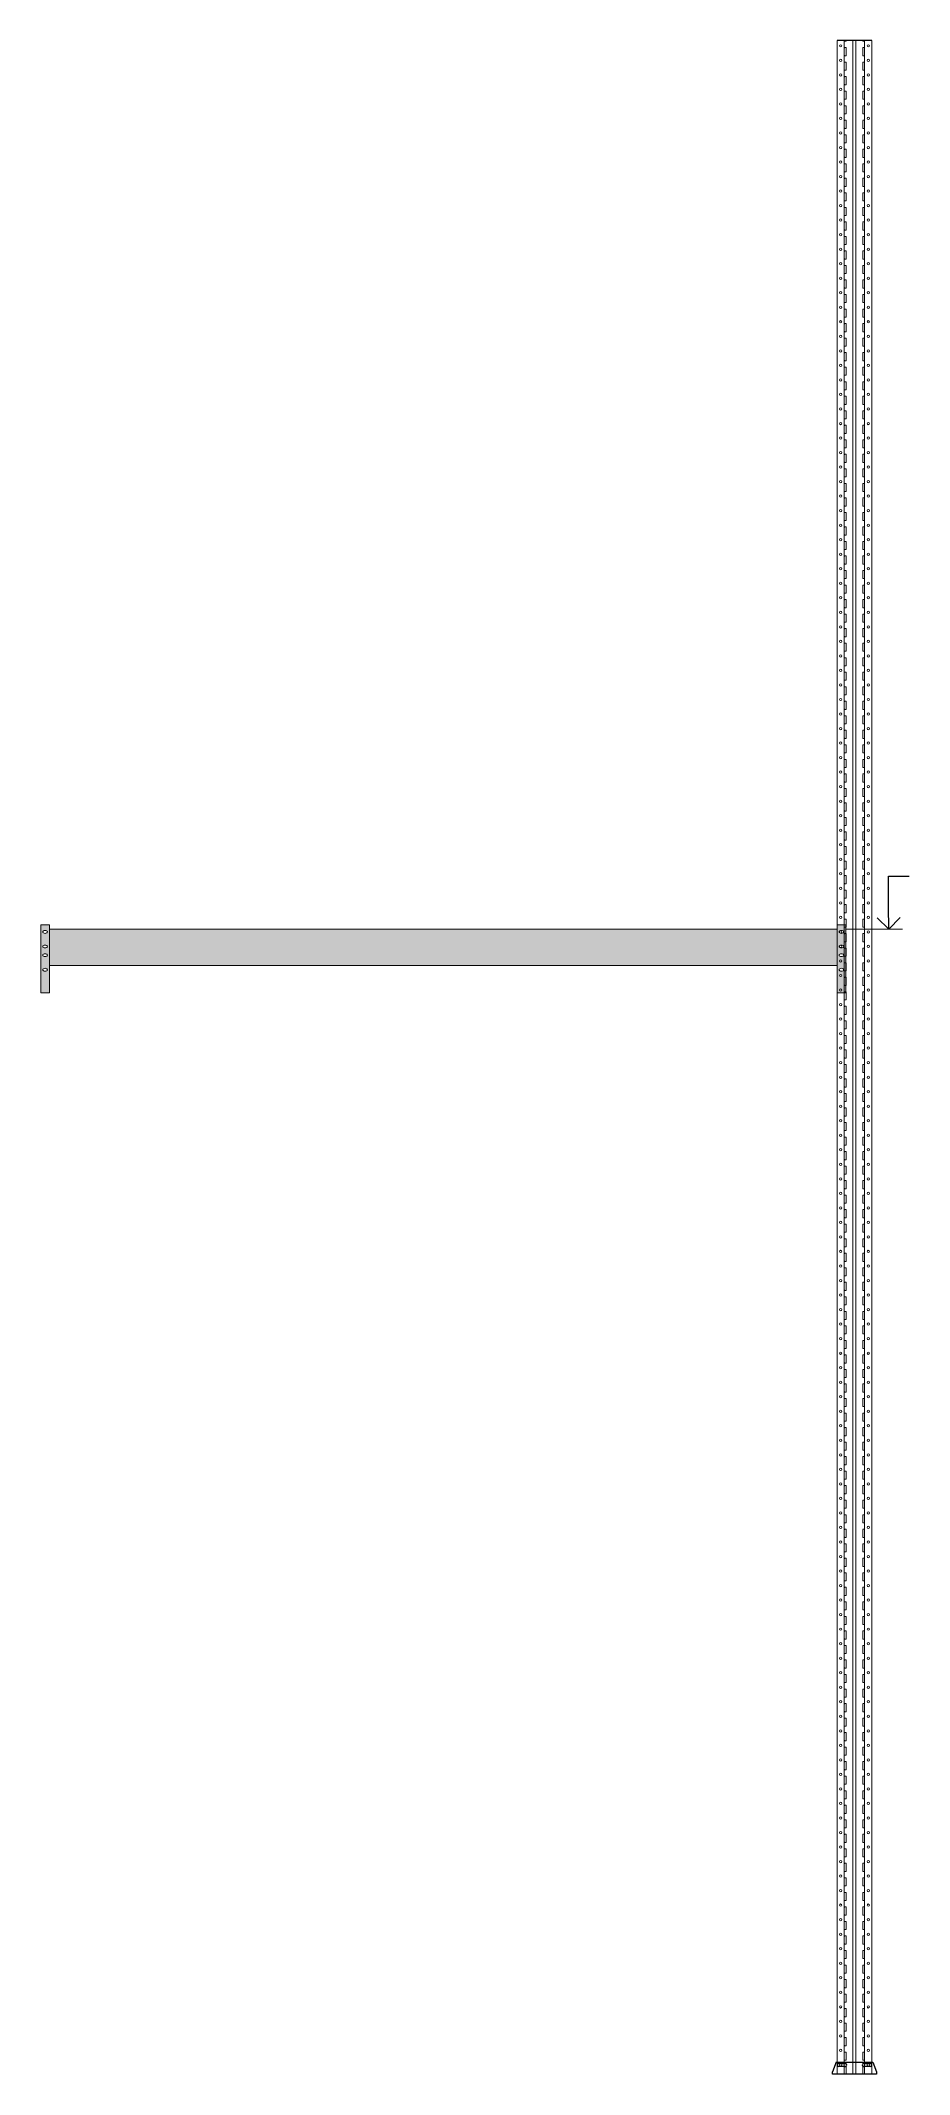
# Model space of a CAD drawing. Header units: millimetres. Extents: x -2347 to 642, y 366 to 7366.
import ezdxf
from ezdxf import colors
from ezdxf.entities.mleader import LeaderData, LeaderLine
from ezdxf.math import Vec2, Vec3

# ---------------------------------------------------------------- set-up
doc = ezdxf.new("R2010")
doc.units = ezdxf.units.MM
doc.layers.add('Паллетные', color=132, linetype='Continuous')
doc.layers.add('Рамы', color=7, linetype='Continuous', true_color=0x154889)
doc.layers.add('Ригели', color=7, linetype='Continuous', true_color=0xe75b12)
doc.styles.add('GOST 2.304', font='CS_Gost2304.shx')

# ---------------------------------------------------------------- blocks, each defined once
blk = doc.blocks.new('_Open90')
at = {"color": 0, "linetype": 'ByBlock', "lineweight": -2}
for p, q in [((0, 0), (-1, 0)), ((-0.5, 0.5), (0, 0)), ((0, 0), (-0.5, -0.5))]:
    blk.add_line(p, q, dxfattribs=at)
blk = doc.blocks.new('Зацеп')
at = {"layer": 'Ригели'}
h = blk.add_hatch(color=256, dxfattribs=at)
h.dxf.hatch_style = 1
h.paths.add_polyline_path([(15, 5), (15, 25), (-15, 25), (-15, -210), (15, -210), (15, -120)])
edge = h.paths.add_edge_path(flags=16)
edge.add_ellipse((0, -50), major_axis=(-8, 0), ratio=0.631397, start_angle=0, end_angle=360)
edge = h.paths.add_edge_path(flags=16)
edge.add_ellipse((0, 0), major_axis=(-8, 0), ratio=0.631397, start_angle=0, end_angle=360)
edge = h.paths.add_edge_path(flags=16)
edge.add_ellipse((0, -80), major_axis=(-8, 0), ratio=0.631397, start_angle=0, end_angle=360)
edge = h.paths.add_edge_path(flags=16)
edge.add_ellipse((0, -130), major_axis=(-8, 0), ratio=0.631397, start_angle=0, end_angle=360)
at = {"lineweight": 0}
for p, q in [((-15, -210), (-15, 25)), ((-15, 25), (15, 25)), ((15, 5), (15, 25)), ((15, 5), (15, -120)), ((15, -120), (15, -210)), ((15, -210), (-15, -210))]:
    blk.add_line(p, q, dxfattribs=at)
for centre in [(0, 0), (0, -50), (0, -80), (0, -130)]:
    blk.add_ellipse(centre, major_axis=(-8, 0), ratio=0.631397, dxfattribs=at)
blk = doc.blocks.new('*U18')
at = {"layer": 'Ригели'}
h = blk.add_hatch(color=256, dxfattribs=at)
h.dxf.hatch_style = 1
h.paths.add_polyline_path([(0, 0), (0, -5), (0, -125), (2710, -125), (2710, 0)])
at = {"lineweight": 0}
for p, q in [((0, 0), (2710, 0)), ((0, -125), (2710, -125))]:
    blk.add_line(p, q, dxfattribs=at)
for p in [(-15, -10), (2725, -10)]:
    blk.add_blockref('Зацеп', p)
blk = doc.blocks.new('*U9')
at = {"lineweight": 13, "ltscale": 100}
for p, q in [((-60, 0), (-60, 7000)), ((-35, 0), (-35, 7000)), ((-5.5, 7000), (-5.5, 0)), ((5, 7000), (5, 0)), ((35, 0), (35, 7000)), ((60, 0), (60, 7000)), ((-60, 0), (60, 0))]:
    blk.add_line(p, q, dxfattribs=at)
blk.add_line((60, 7000), (-60, 7000))
at = {"lineweight": 13}
for p, q in [((-29.7, 6998.2), (-33.5, 6998.2)), ((-29.7, 6976.2), (-33.5, 6976.2)), ((-29.7, 6948.2), (-33.5, 6948.2)), ((-28.3, 6999.7), (-28.3, 7000)), ((-28.3, 6949.7), (-28.3, 6950)), ((-28.3, 6950), (-28.3, 6974.7)), ((28.3, 6999.7), (28.3, 7000)), ((28.3, 6950), (28.3, 6974.6)), ((28.3, 6949.7), (28.3, 6950)), ((29.8, 6998.2), (33.5, 6998.2)), ((33.5, 6976.2), (29.8, 6976.2)), ((29.8, 6948.2), (33.5, 6948.2)), ((-29.7, 6926.2), (-33.5, 6926.2)), ((-29.7, 6898.2), (-33.5, 6898.2)), ((-29.7, 6876.2), (-33.5, 6876.2)), ((-28.3, 6899.7), (-28.3, 6900)), ((-28.3, 6900), (-28.3, 6924.7)), ((-28.3, 6850), (-28.3, 6874.7)), ((28.3, 6900), (28.3, 6924.6)), ((28.3, 6899.7), (28.3, 6900)), ((28.3, 6850), (28.3, 6874.6)), ((33.5, 6926.2), (29.8, 6926.2)), ((29.8, 6898.2), (33.5, 6898.2)), ((33.5, 6876.2), (29.8, 6876.2)), ((-29.7, 6848.2), (-33.5, 6848.2)), ((-29.7, 6826.2), (-33.5, 6826.2)), ((-29.7, 6798.2), (-33.5, 6798.2)), ((-28.3, 6849.7), (-28.3, 6850)), ((-28.3, 6799.7), (-28.3, 6800)), ((-28.3, 6800), (-28.3, 6824.7)), ((28.3, 6849.7), (28.3, 6850)), ((28.3, 6800), (28.3, 6824.6)), ((28.3, 6799.7), (28.3, 6800)), ((29.8, 6848.2), (33.5, 6848.2)), ((33.5, 6826.2), (29.8, 6826.2)), ((29.8, 6798.2), (33.5, 6798.2)), ((-29.7, 6776.2), (-33.5, 6776.2)), ((-29.7, 6748.2), (-33.5, 6748.2)), ((-29.7, 6726.2), (-33.5, 6726.2)), ((-28.3, 6749.7), (-28.3, 6750)), ((-28.3, 6750), (-28.3, 6774.7)), ((-28.3, 6700), (-28.3, 6724.7)), ((28.3, 6750), (28.3, 6774.6)), ((28.3, 6749.7), (28.3, 6750)), ((28.3, 6700), (28.3, 6724.6)), ((33.5, 6776.2), (29.8, 6776.2)), ((29.8, 6748.2), (33.5, 6748.2)), ((33.5, 6726.2), (29.8, 6726.2)), ((-29.7, 6698.2), (-33.5, 6698.2)), ((-29.7, 6676.2), (-33.5, 6676.2)), ((-28.3, 6699.7), (-28.3, 6700)), ((-28.3, 6650), (-28.3, 6674.7)), ((28.3, 6699.7), (28.3, 6700)), ((28.3, 6650), (28.3, 6674.6)), ((29.8, 6698.2), (33.5, 6698.2)), ((33.5, 6676.2), (29.8, 6676.2)), ((-29.7, 6648.2), (-33.5, 6648.2)), ((-29.7, 6626.2), (-33.5, 6626.2)), ((-29.7, 6598.2), (-33.5, 6598.2)), ((-28.3, 6649.7), (-28.3, 6650)), ((-28.3, 6599.7), (-28.3, 6600)), ((-28.3, 6600), (-28.3, 6624.7)), ((28.3, 6649.7), (28.3, 6650)), ((28.3, 6600), (28.3, 6624.6)), ((28.3, 6599.7), (28.3, 6600)), ((29.8, 6648.2), (33.5, 6648.2)), ((33.5, 6626.2), (29.8, 6626.2)), ((29.8, 6598.2), (33.5, 6598.2)), ((-29.7, 6576.2), (-33.5, 6576.2)), ((-29.7, 6548.2), (-33.5, 6548.2)), ((-29.7, 6526.2), (-33.5, 6526.2)), ((-28.3, 6549.7), (-28.3, 6550)), ((-28.3, 6550), (-28.3, 6574.7)), ((-28.3, 6500), (-28.3, 6524.7)), ((28.3, 6550), (28.3, 6574.6)), ((28.3, 6549.7), (28.3, 6550)), ((28.3, 6500), (28.3, 6524.6)), ((33.5, 6576.2), (29.8, 6576.2)), ((29.8, 6548.2), (33.5, 6548.2)), ((33.5, 6526.2), (29.8, 6526.2)), ((-29.7, 6498.2), (-33.5, 6498.2)), ((-29.7, 6476.2), (-33.5, 6476.2)), ((-29.7, 6448.2), (-33.5, 6448.2)), ((-28.3, 6499.7), (-28.3, 6500)), ((-28.3, 6449.7), (-28.3, 6450)), ((-28.3, 6450), (-28.3, 6474.7)), ((28.3, 6499.7), (28.3, 6500)), ((28.3, 6450), (28.3, 6474.6)), ((28.3, 6449.7), (28.3, 6450)), ((29.8, 6498.2), (33.5, 6498.2)), ((33.5, 6476.2), (29.8, 6476.2)), ((29.8, 6448.2), (33.5, 6448.2)), ((-29.7, 6426.2), (-33.5, 6426.2)), ((-29.7, 6398.2), (-33.5, 6398.2)), ((-29.7, 6376.2), (-33.5, 6376.2)), ((-28.3, 6399.7), (-28.3, 6400)), ((-28.3, 6400), (-28.3, 6424.7)), ((-28.3, 6350), (-28.3, 6374.7)), ((28.3, 6400), (28.3, 6424.6)), ((28.3, 6399.7), (28.3, 6400)), ((28.3, 6350), (28.3, 6374.6)), ((33.5, 6426.2), (29.8, 6426.2)), ((29.8, 6398.2), (33.5, 6398.2)), ((33.5, 6376.2), (29.8, 6376.2)), ((-29.7, 6348.2), (-33.5, 6348.2)), ((-29.7, 6326.2), (-33.5, 6326.2)), ((-28.3, 6349.7), (-28.3, 6350)), ((-28.3, 6300), (-28.3, 6324.7)), ((28.3, 6349.7), (28.3, 6350)), ((28.3, 6300), (28.3, 6324.6)), ((29.8, 6348.2), (33.5, 6348.2)), ((33.5, 6326.2), (29.8, 6326.2)), ((-29.7, 6298.2), (-33.5, 6298.2)), ((-29.7, 6276.2), (-33.5, 6276.2)), ((-29.7, 6248.2), (-33.5, 6248.2)), ((-28.3, 6299.7), (-28.3, 6300)), ((-28.3, 6249.7), (-28.3, 6250)), ((-28.3, 6250), (-28.3, 6274.7)), ((28.3, 6299.7), (28.3, 6300)), ((28.3, 6250), (28.3, 6274.6)), ((28.3, 6249.7), (28.3, 6250)), ((29.8, 6298.2), (33.5, 6298.2)), ((33.5, 6276.2), (29.8, 6276.2)), ((29.8, 6248.2), (33.5, 6248.2)), ((-29.7, 6226.2), (-33.5, 6226.2)), ((-29.7, 6198.2), (-33.5, 6198.2)), ((-29.7, 6176.2), (-33.5, 6176.2)), ((-28.3, 6199.7), (-28.3, 6200)), ((-28.3, 6200), (-28.3, 6224.7)), ((-28.3, 6150), (-28.3, 6174.7)), ((28.3, 6200), (28.3, 6224.6)), ((28.3, 6199.7), (28.3, 6200)), ((28.3, 6150), (28.3, 6174.6)), ((33.5, 6226.2), (29.8, 6226.2)), ((29.8, 6198.2), (33.5, 6198.2)), ((33.5, 6176.2), (29.8, 6176.2)), ((-29.7, 6148.2), (-33.5, 6148.2)), ((-29.7, 6126.2), (-33.5, 6126.2)), ((-29.7, 6098.2), (-33.5, 6098.2)), ((-28.3, 6149.7), (-28.3, 6150)), ((-28.3, 6099.7), (-28.3, 6100)), ((-28.3, 6100), (-28.3, 6124.7)), ((28.3, 6149.7), (28.3, 6150)), ((28.3, 6100), (28.3, 6124.6)), ((28.3, 6099.7), (28.3, 6100)), ((29.8, 6148.2), (33.5, 6148.2)), ((33.5, 6126.2), (29.8, 6126.2)), ((29.8, 6098.2), (33.5, 6098.2)), ((-29.7, 6076.2), (-33.5, 6076.2)), ((-29.7, 6048.2), (-33.5, 6048.2)), ((-29.7, 6026.2), (-33.5, 6026.2)), ((-28.3, 6049.7), (-28.3, 6050)), ((-28.3, 6050), (-28.3, 6074.7)), ((-28.3, 6000), (-28.3, 6024.7)), ((28.3, 6050), (28.3, 6074.6)), ((28.3, 6049.7), (28.3, 6050)), ((28.3, 6000), (28.3, 6024.6)), ((33.5, 6076.2), (29.8, 6076.2)), ((29.8, 6048.2), (33.5, 6048.2)), ((33.5, 6026.2), (29.8, 6026.2)), ((-29.7, 5998.2), (-33.5, 5998.2)), ((-29.7, 5976.2), (-33.5, 5976.2)), ((-28.3, 5999.7), (-28.3, 6000)), ((-28.3, 5950), (-28.3, 5974.7)), ((28.3, 5999.7), (28.3, 6000)), ((28.3, 5950), (28.3, 5974.6)), ((29.8, 5998.2), (33.5, 5998.2)), ((33.5, 5976.2), (29.8, 5976.2)), ((-29.7, 5948.2), (-33.5, 5948.2)), ((-29.7, 5926.2), (-33.5, 5926.2)), ((-29.7, 5898.2), (-33.5, 5898.2)), ((-28.3, 5949.7), (-28.3, 5950)), ((-28.3, 5899.7), (-28.3, 5900)), ((-28.3, 5900), (-28.3, 5924.7)), ((28.3, 5949.7), (28.3, 5950)), ((28.3, 5900), (28.3, 5924.6)), ((28.3, 5899.7), (28.3, 5900)), ((29.8, 5948.2), (33.5, 5948.2)), ((33.5, 5926.2), (29.8, 5926.2)), ((29.8, 5898.2), (33.5, 5898.2)), ((-29.7, 5876.2), (-33.5, 5876.2)), ((-29.7, 5848.2), (-33.5, 5848.2)), ((-29.7, 5826.2), (-33.5, 5826.2)), ((-28.3, 5849.7), (-28.3, 5850)), ((-28.3, 5850), (-28.3, 5874.7)), ((-28.3, 5800), (-28.3, 5824.7)), ((28.3, 5850), (28.3, 5874.6)), ((28.3, 5849.7), (28.3, 5850)), ((28.3, 5800), (28.3, 5824.6)), ((33.5, 5876.2), (29.8, 5876.2)), ((29.8, 5848.2), (33.5, 5848.2)), ((33.5, 5826.2), (29.8, 5826.2)), ((-29.7, 5798.2), (-33.5, 5798.2)), ((-29.7, 5776.2), (-33.5, 5776.2)), ((-29.7, 5748.2), (-33.5, 5748.2)), ((-28.3, 5799.7), (-28.3, 5800)), ((-28.3, 5749.7), (-28.3, 5750)), ((-28.3, 5750), (-28.3, 5774.7)), ((28.3, 5799.7), (28.3, 5800)), ((28.3, 5750), (28.3, 5774.6)), ((28.3, 5749.7), (28.3, 5750)), ((29.8, 5798.2), (33.5, 5798.2)), ((33.5, 5776.2), (29.8, 5776.2)), ((29.8, 5748.2), (33.5, 5748.2)), ((-29.7, 5726.2), (-33.5, 5726.2)), ((-29.7, 5698.2), (-33.5, 5698.2)), ((-29.7, 5676.2), (-33.5, 5676.2)), ((-28.3, 5699.7), (-28.3, 5700)), ((-28.3, 5700), (-28.3, 5724.7)), ((-28.3, 5650), (-28.3, 5674.7)), ((28.3, 5700), (28.3, 5724.6)), ((28.3, 5699.7), (28.3, 5700)), ((28.3, 5650), (28.3, 5674.6)), ((33.5, 5726.2), (29.8, 5726.2)), ((29.8, 5698.2), (33.5, 5698.2)), ((33.5, 5676.2), (29.8, 5676.2)), ((-29.7, 5648.2), (-33.5, 5648.2)), ((-29.7, 5626.2), (-33.5, 5626.2)), ((-28.3, 5649.7), (-28.3, 5650)), ((-28.3, 5600), (-28.3, 5624.7)), ((28.3, 5649.7), (28.3, 5650)), ((28.3, 5600), (28.3, 5624.6)), ((29.8, 5648.2), (33.5, 5648.2)), ((33.5, 5626.2), (29.8, 5626.2)), ((-29.7, 5598.2), (-33.5, 5598.2)), ((-29.7, 5576.2), (-33.5, 5576.2)), ((-29.7, 5548.2), (-33.5, 5548.2)), ((-28.3, 5599.7), (-28.3, 5600)), ((-28.3, 5549.7), (-28.3, 5550)), ((-28.3, 5550), (-28.3, 5574.7)), ((28.3, 5599.7), (28.3, 5600)), ((28.3, 5550), (28.3, 5574.6)), ((28.3, 5549.7), (28.3, 5550)), ((29.8, 5598.2), (33.5, 5598.2)), ((33.5, 5576.2), (29.8, 5576.2)), ((29.8, 5548.2), (33.5, 5548.2)), ((-29.7, 5526.2), (-33.5, 5526.2)), ((-29.7, 5498.2), (-33.5, 5498.2)), ((-29.7, 5476.2), (-33.5, 5476.2)), ((-28.3, 5499.7), (-28.3, 5500)), ((-28.3, 5500), (-28.3, 5524.7)), ((-28.3, 5450), (-28.3, 5474.7)), ((28.3, 5500), (28.3, 5524.6)), ((28.3, 5499.7), (28.3, 5500)), ((28.3, 5450), (28.3, 5474.6)), ((33.5, 5526.2), (29.8, 5526.2)), ((29.8, 5498.2), (33.5, 5498.2)), ((33.5, 5476.2), (29.8, 5476.2)), ((-29.7, 5448.2), (-33.5, 5448.2)), ((-29.7, 5426.2), (-33.5, 5426.2)), ((-29.7, 5398.2), (-33.5, 5398.2)), ((-28.3, 5449.7), (-28.3, 5450)), ((-28.3, 5399.7), (-28.3, 5400)), ((-28.3, 5400), (-28.3, 5424.7)), ((28.3, 5449.7), (28.3, 5450)), ((28.3, 5400), (28.3, 5424.6)), ((28.3, 5399.7), (28.3, 5400)), ((29.8, 5448.2), (33.5, 5448.2)), ((33.5, 5426.2), (29.8, 5426.2)), ((29.8, 5398.2), (33.5, 5398.2)), ((-29.7, 5376.2), (-33.5, 5376.2)), ((-29.7, 5348.2), (-33.5, 5348.2)), ((-29.7, 5326.2), (-33.5, 5326.2)), ((-28.3, 5349.7), (-28.3, 5350)), ((-28.3, 5350), (-28.3, 5374.7)), ((-28.3, 5300), (-28.3, 5324.7)), ((28.3, 5350), (28.3, 5374.6)), ((28.3, 5349.7), (28.3, 5350)), ((28.3, 5300), (28.3, 5324.6)), ((33.5, 5376.2), (29.8, 5376.2)), ((29.8, 5348.2), (33.5, 5348.2)), ((33.5, 5326.2), (29.8, 5326.2)), ((-29.7, 5298.2), (-33.5, 5298.2)), ((-29.7, 5276.2), (-33.5, 5276.2)), ((-28.3, 5299.7), (-28.3, 5300)), ((-28.3, 5250), (-28.3, 5274.7)), ((28.3, 5299.7), (28.3, 5300)), ((28.3, 5250), (28.3, 5274.6)), ((29.8, 5298.2), (33.5, 5298.2)), ((33.5, 5276.2), (29.8, 5276.2)), ((-29.7, 5248.2), (-33.5, 5248.2)), ((-29.7, 5226.2), (-33.5, 5226.2)), ((-29.7, 5198.2), (-33.5, 5198.2)), ((-28.3, 5249.7), (-28.3, 5250)), ((-28.3, 5199.7), (-28.3, 5200)), ((-28.3, 5200), (-28.3, 5224.7)), ((28.3, 5249.7), (28.3, 5250)), ((28.3, 5200), (28.3, 5224.6)), ((28.3, 5199.7), (28.3, 5200)), ((29.8, 5248.2), (33.5, 5248.2)), ((33.5, 5226.2), (29.8, 5226.2)), ((29.8, 5198.2), (33.5, 5198.2)), ((-29.7, 5176.2), (-33.5, 5176.2)), ((-29.7, 5148.2), (-33.5, 5148.2)), ((-29.7, 5126.2), (-33.5, 5126.2)), ((-28.3, 5149.7), (-28.3, 5150)), ((-28.3, 5150), (-28.3, 5174.7)), ((-28.3, 5100), (-28.3, 5124.7)), ((28.3, 5150), (28.3, 5174.6)), ((28.3, 5149.7), (28.3, 5150)), ((28.3, 5100), (28.3, 5124.6)), ((33.5, 5176.2), (29.8, 5176.2)), ((29.8, 5148.2), (33.5, 5148.2)), ((33.5, 5126.2), (29.8, 5126.2)), ((-29.7, 5098.2), (-33.5, 5098.2)), ((-29.7, 5076.2), (-33.5, 5076.2)), ((-29.7, 5048.2), (-33.5, 5048.2)), ((-28.3, 5099.7), (-28.3, 5100)), ((-28.3, 5049.7), (-28.3, 5050)), ((-28.3, 5050), (-28.3, 5074.7)), ((28.3, 5099.7), (28.3, 5100)), ((28.3, 5050), (28.3, 5074.6)), ((28.3, 5049.7), (28.3, 5050)), ((29.8, 5098.2), (33.5, 5098.2)), ((33.5, 5076.2), (29.8, 5076.2)), ((29.8, 5048.2), (33.5, 5048.2)), ((-29.7, 5026.2), (-33.5, 5026.2)), ((-29.7, 4998.2), (-33.5, 4998.2)), ((-29.7, 4976.2), (-33.5, 4976.2)), ((-28.3, 4999.7), (-28.3, 5000)), ((-28.3, 5000), (-28.3, 5024.7)), ((-28.3, 4950), (-28.3, 4974.7)), ((28.3, 5000), (28.3, 5024.6)), ((28.3, 4999.7), (28.3, 5000)), ((28.3, 4950), (28.3, 4974.6)), ((33.5, 5026.2), (29.8, 5026.2)), ((29.8, 4998.2), (33.5, 4998.2)), ((33.5, 4976.2), (29.8, 4976.2)), ((-29.7, 4948.2), (-33.5, 4948.2)), ((-29.7, 4926.2), (-33.5, 4926.2)), ((-28.3, 4949.7), (-28.3, 4950)), ((-28.3, 4900), (-28.3, 4924.7)), ((28.3, 4949.7), (28.3, 4950)), ((28.3, 4900), (28.3, 4924.6)), ((29.8, 4948.2), (33.5, 4948.2)), ((33.5, 4926.2), (29.8, 4926.2)), ((-29.7, 4898.2), (-33.5, 4898.2)), ((-29.7, 4876.2), (-33.5, 4876.2)), ((-29.7, 4848.2), (-33.5, 4848.2)), ((-28.3, 4899.7), (-28.3, 4900)), ((-28.3, 4849.7), (-28.3, 4850)), ((-28.3, 4850), (-28.3, 4874.7)), ((28.3, 4899.7), (28.3, 4900)), ((28.3, 4850), (28.3, 4874.6)), ((28.3, 4849.7), (28.3, 4850)), ((29.8, 4898.2), (33.5, 4898.2)), ((33.5, 4876.2), (29.8, 4876.2)), ((29.8, 4848.2), (33.5, 4848.2)), ((-29.7, 4826.2), (-33.5, 4826.2)), ((-29.7, 4798.2), (-33.5, 4798.2)), ((-29.7, 4776.2), (-33.5, 4776.2)), ((-28.3, 4799.7), (-28.3, 4800)), ((-28.3, 4800), (-28.3, 4824.7)), ((-28.3, 4750), (-28.3, 4774.7)), ((28.3, 4800), (28.3, 4824.6)), ((28.3, 4799.7), (28.3, 4800)), ((28.3, 4750), (28.3, 4774.6)), ((33.5, 4826.2), (29.8, 4826.2)), ((29.8, 4798.2), (33.5, 4798.2)), ((33.5, 4776.2), (29.8, 4776.2)), ((-29.7, 4748.2), (-33.5, 4748.2)), ((-29.7, 4726.2), (-33.5, 4726.2)), ((-29.7, 4698.2), (-33.5, 4698.2)), ((-28.3, 4749.7), (-28.3, 4750)), ((-28.3, 4699.7), (-28.3, 4700)), ((-28.3, 4700), (-28.3, 4724.7)), ((28.3, 4749.7), (28.3, 4750)), ((28.3, 4700), (28.3, 4724.6)), ((28.3, 4699.7), (28.3, 4700)), ((29.8, 4748.2), (33.5, 4748.2)), ((33.5, 4726.2), (29.8, 4726.2)), ((29.8, 4698.2), (33.5, 4698.2)), ((-29.7, 4676.2), (-33.5, 4676.2)), ((-29.7, 4648.2), (-33.5, 4648.2)), ((-29.7, 4626.2), (-33.5, 4626.2)), ((-28.3, 4649.7), (-28.3, 4650)), ((-28.3, 4650), (-28.3, 4674.7)), ((-28.3, 4600), (-28.3, 4624.7)), ((28.3, 4650), (28.3, 4674.6)), ((28.3, 4649.7), (28.3, 4650)), ((28.3, 4600), (28.3, 4624.6)), ((33.5, 4676.2), (29.8, 4676.2)), ((29.8, 4648.2), (33.5, 4648.2)), ((33.5, 4626.2), (29.8, 4626.2)), ((-29.7, 4598.2), (-33.5, 4598.2)), ((-29.7, 4576.2), (-33.5, 4576.2)), ((-28.3, 4599.7), (-28.3, 4600)), ((-28.3, 4550), (-28.3, 4574.7)), ((28.3, 4599.7), (28.3, 4600)), ((28.3, 4550), (28.3, 4574.6)), ((29.8, 4598.2), (33.5, 4598.2)), ((33.5, 4576.2), (29.8, 4576.2)), ((-29.7, 4548.2), (-33.5, 4548.2)), ((-29.7, 4526.2), (-33.5, 4526.2)), ((-29.7, 4498.2), (-33.5, 4498.2)), ((-28.3, 4549.7), (-28.3, 4550)), ((-28.3, 4499.7), (-28.3, 4500)), ((-28.3, 4500), (-28.3, 4524.7)), ((28.3, 4549.7), (28.3, 4550)), ((28.3, 4500), (28.3, 4524.6)), ((28.3, 4499.7), (28.3, 4500)), ((29.8, 4548.2), (33.5, 4548.2)), ((33.5, 4526.2), (29.8, 4526.2)), ((29.8, 4498.2), (33.5, 4498.2)), ((-29.7, 4476.2), (-33.5, 4476.2)), ((-29.7, 4448.2), (-33.5, 4448.2)), ((-29.7, 4426.2), (-33.5, 4426.2)), ((-28.3, 4449.7), (-28.3, 4450)), ((-28.3, 4450), (-28.3, 4474.7)), ((-28.3, 4400), (-28.3, 4424.7)), ((28.3, 4450), (28.3, 4474.6)), ((28.3, 4449.7), (28.3, 4450)), ((28.3, 4400), (28.3, 4424.6)), ((33.5, 4476.2), (29.8, 4476.2)), ((29.8, 4448.2), (33.5, 4448.2)), ((33.5, 4426.2), (29.8, 4426.2)), ((-29.7, 4398.2), (-33.5, 4398.2)), ((-29.7, 4376.2), (-33.5, 4376.2)), ((-29.7, 4348.2), (-33.5, 4348.2)), ((-28.3, 4399.7), (-28.3, 4400)), ((-28.3, 4349.7), (-28.3, 4350)), ((-28.3, 4350), (-28.3, 4374.7)), ((28.3, 4399.7), (28.3, 4400)), ((28.3, 4350), (28.3, 4374.6)), ((28.3, 4349.7), (28.3, 4350)), ((29.8, 4398.2), (33.5, 4398.2)), ((33.5, 4376.2), (29.8, 4376.2)), ((29.8, 4348.2), (33.5, 4348.2)), ((-29.7, 4326.2), (-33.5, 4326.2)), ((-29.7, 4298.2), (-33.5, 4298.2)), ((-29.7, 4276.2), (-33.5, 4276.2)), ((-28.3, 4299.7), (-28.3, 4300)), ((-28.3, 4300), (-28.3, 4324.7)), ((-28.3, 4250), (-28.3, 4274.7)), ((28.3, 4300), (28.3, 4324.6)), ((28.3, 4299.7), (28.3, 4300)), ((28.3, 4250), (28.3, 4274.6)), ((33.5, 4326.2), (29.8, 4326.2)), ((29.8, 4298.2), (33.5, 4298.2)), ((33.5, 4276.2), (29.8, 4276.2)), ((-29.7, 4248.2), (-33.5, 4248.2)), ((-29.7, 4226.2), (-33.5, 4226.2)), ((-28.3, 4249.7), (-28.3, 4250)), ((-28.3, 4200), (-28.3, 4224.7)), ((28.3, 4249.7), (28.3, 4250)), ((28.3, 4200), (28.3, 4224.6)), ((29.8, 4248.2), (33.5, 4248.2)), ((33.5, 4226.2), (29.8, 4226.2)), ((-29.7, 4198.2), (-33.5, 4198.2)), ((-29.7, 4176.2), (-33.5, 4176.2)), ((-29.7, 4148.2), (-33.5, 4148.2)), ((-28.3, 4199.7), (-28.3, 4200)), ((-28.3, 4149.7), (-28.3, 4150)), ((-28.3, 4150), (-28.3, 4174.7)), ((28.3, 4199.7), (28.3, 4200)), ((28.3, 4150), (28.3, 4174.6)), ((28.3, 4149.7), (28.3, 4150)), ((29.8, 4198.2), (33.5, 4198.2)), ((33.5, 4176.2), (29.8, 4176.2)), ((29.8, 4148.2), (33.5, 4148.2)), ((-29.7, 4126.2), (-33.5, 4126.2)), ((-29.7, 4098.2), (-33.5, 4098.2)), ((-29.7, 4076.2), (-33.5, 4076.2)), ((-28.3, 4099.7), (-28.3, 4100)), ((-28.3, 4100), (-28.3, 4124.7)), ((-28.3, 4050), (-28.3, 4074.7)), ((28.3, 4100), (28.3, 4124.6)), ((28.3, 4099.7), (28.3, 4100)), ((28.3, 4050), (28.3, 4074.6)), ((33.5, 4126.2), (29.8, 4126.2)), ((29.8, 4098.2), (33.5, 4098.2)), ((33.5, 4076.2), (29.8, 4076.2)), ((-29.7, 4048.2), (-33.5, 4048.2)), ((-29.7, 4026.2), (-33.5, 4026.2)), ((-29.7, 3998.2), (-33.5, 3998.2)), ((-28.3, 4049.7), (-28.3, 4050)), ((-28.3, 3999.7), (-28.3, 4000)), ((-28.3, 4000), (-28.3, 4024.7)), ((28.3, 4049.7), (28.3, 4050)), ((28.3, 4000), (28.3, 4024.6)), ((28.3, 3999.7), (28.3, 4000)), ((29.8, 4048.2), (33.5, 4048.2)), ((33.5, 4026.2), (29.8, 4026.2)), ((29.8, 3998.2), (33.5, 3998.2)), ((-29.7, 3976.2), (-33.5, 3976.2)), ((-29.7, 3948.2), (-33.5, 3948.2)), ((-29.7, 3926.2), (-33.5, 3926.2)), ((-28.3, 3949.7), (-28.3, 3950)), ((-28.3, 3950), (-28.3, 3974.7)), ((-28.3, 3900), (-28.3, 3924.7)), ((28.3, 3950), (28.3, 3974.6)), ((28.3, 3949.7), (28.3, 3950)), ((28.3, 3900), (28.3, 3924.6)), ((33.5, 3976.2), (29.8, 3976.2)), ((29.8, 3948.2), (33.5, 3948.2)), ((33.5, 3926.2), (29.8, 3926.2)), ((-29.7, 3898.2), (-33.5, 3898.2)), ((-29.7, 3876.2), (-33.5, 3876.2)), ((-28.3, 3899.7), (-28.3, 3900)), ((-28.3, 3850), (-28.3, 3874.7)), ((28.3, 3899.7), (28.3, 3900)), ((28.3, 3850), (28.3, 3874.6)), ((29.8, 3898.2), (33.5, 3898.2)), ((33.5, 3876.2), (29.8, 3876.2)), ((-29.7, 3848.2), (-33.5, 3848.2)), ((-29.7, 3826.2), (-33.5, 3826.2)), ((-29.7, 3798.2), (-33.5, 3798.2)), ((-28.3, 3849.7), (-28.3, 3850)), ((-28.3, 3799.7), (-28.3, 3800)), ((-28.3, 3800), (-28.3, 3824.7)), ((28.3, 3849.7), (28.3, 3850)), ((28.3, 3800), (28.3, 3824.6)), ((28.3, 3799.7), (28.3, 3800)), ((29.8, 3848.2), (33.5, 3848.2)), ((33.5, 3826.2), (29.8, 3826.2)), ((29.8, 3798.2), (33.5, 3798.2)), ((-29.7, 3776.2), (-33.5, 3776.2)), ((-29.7, 3748.2), (-33.5, 3748.2)), ((-29.7, 3726.2), (-33.5, 3726.2)), ((-28.3, 3749.7), (-28.3, 3750)), ((-28.3, 3750), (-28.3, 3774.7)), ((-28.3, 3700), (-28.3, 3724.7)), ((28.3, 3750), (28.3, 3774.6)), ((28.3, 3749.7), (28.3, 3750)), ((28.3, 3700), (28.3, 3724.6)), ((33.5, 3776.2), (29.8, 3776.2)), ((29.8, 3748.2), (33.5, 3748.2)), ((33.5, 3726.2), (29.8, 3726.2)), ((-29.7, 3698.2), (-33.5, 3698.2)), ((-29.7, 3676.2), (-33.5, 3676.2)), ((-29.7, 3648.2), (-33.5, 3648.2)), ((-28.3, 3699.7), (-28.3, 3700)), ((-28.3, 3649.7), (-28.3, 3650)), ((-28.3, 3650), (-28.3, 3674.7)), ((28.3, 3699.7), (28.3, 3700)), ((28.3, 3650), (28.3, 3674.6)), ((28.3, 3649.7), (28.3, 3650)), ((29.8, 3698.2), (33.5, 3698.2)), ((33.5, 3676.2), (29.8, 3676.2)), ((29.8, 3648.2), (33.5, 3648.2)), ((-29.7, 3626.2), (-33.5, 3626.2)), ((-29.7, 3598.2), (-33.5, 3598.2)), ((-29.7, 3576.2), (-33.5, 3576.2)), ((-28.3, 3599.7), (-28.3, 3600)), ((-28.3, 3600), (-28.3, 3624.7)), ((-28.3, 3550), (-28.3, 3574.7)), ((28.3, 3600), (28.3, 3624.6)), ((28.3, 3599.7), (28.3, 3600)), ((28.3, 3550), (28.3, 3574.6)), ((33.5, 3626.2), (29.8, 3626.2)), ((29.8, 3598.2), (33.5, 3598.2)), ((33.5, 3576.2), (29.8, 3576.2)), ((-29.7, 3548.2), (-33.5, 3548.2)), ((-29.7, 3526.2), (-33.5, 3526.2)), ((-28.3, 3549.7), (-28.3, 3550)), ((-28.3, 3500), (-28.3, 3524.7)), ((28.3, 3549.7), (28.3, 3550)), ((28.3, 3500), (28.3, 3524.6)), ((29.8, 3548.2), (33.5, 3548.2)), ((33.5, 3526.2), (29.8, 3526.2)), ((-29.7, 3498.2), (-33.5, 3498.2)), ((-29.7, 3476.2), (-33.5, 3476.2)), ((-29.7, 3448.2), (-33.5, 3448.2)), ((-28.3, 3499.7), (-28.3, 3500)), ((-28.3, 3449.7), (-28.3, 3450)), ((-28.3, 3450), (-28.3, 3474.7)), ((28.3, 3499.7), (28.3, 3500)), ((28.3, 3450), (28.3, 3474.6)), ((28.3, 3449.7), (28.3, 3450)), ((29.8, 3498.2), (33.5, 3498.2)), ((33.5, 3476.2), (29.8, 3476.2)), ((29.8, 3448.2), (33.5, 3448.2)), ((-29.7, 3426.2), (-33.5, 3426.2)), ((-29.7, 3398.2), (-33.5, 3398.2)), ((-29.7, 3376.2), (-33.5, 3376.2)), ((-28.3, 3399.7), (-28.3, 3400)), ((-28.3, 3400), (-28.3, 3424.7)), ((-28.3, 3350), (-28.3, 3374.7)), ((28.3, 3400), (28.3, 3424.6)), ((28.3, 3399.7), (28.3, 3400)), ((28.3, 3350), (28.3, 3374.6)), ((33.5, 3426.2), (29.8, 3426.2)), ((29.8, 3398.2), (33.5, 3398.2)), ((33.5, 3376.2), (29.8, 3376.2)), ((-29.7, 3348.2), (-33.5, 3348.2)), ((-29.7, 3326.2), (-33.5, 3326.2)), ((-29.7, 3298.2), (-33.5, 3298.2)), ((-28.3, 3349.7), (-28.3, 3350)), ((-28.3, 3299.7), (-28.3, 3300)), ((-28.3, 3300), (-28.3, 3324.7)), ((28.3, 3349.7), (28.3, 3350)), ((28.3, 3300), (28.3, 3324.6)), ((28.3, 3299.7), (28.3, 3300)), ((29.8, 3348.2), (33.5, 3348.2)), ((33.5, 3326.2), (29.8, 3326.2)), ((29.8, 3298.2), (33.5, 3298.2)), ((-29.7, 3276.2), (-33.5, 3276.2)), ((-29.7, 3248.2), (-33.5, 3248.2)), ((-29.7, 3226.2), (-33.5, 3226.2)), ((-28.3, 3249.7), (-28.3, 3250)), ((-28.3, 3250), (-28.3, 3274.7)), ((-28.3, 3200), (-28.3, 3224.7)), ((28.3, 3250), (28.3, 3274.6)), ((28.3, 3249.7), (28.3, 3250)), ((28.3, 3200), (28.3, 3224.6)), ((33.5, 3276.2), (29.8, 3276.2)), ((29.8, 3248.2), (33.5, 3248.2)), ((33.5, 3226.2), (29.8, 3226.2)), ((-29.7, 3198.2), (-33.5, 3198.2)), ((-29.7, 3176.2), (-33.5, 3176.2)), ((-28.3, 3199.7), (-28.3, 3200)), ((-28.3, 3150), (-28.3, 3174.7)), ((28.3, 3199.7), (28.3, 3200)), ((28.3, 3150), (28.3, 3174.6)), ((29.8, 3198.2), (33.5, 3198.2)), ((33.5, 3176.2), (29.8, 3176.2)), ((-29.7, 3148.2), (-33.5, 3148.2)), ((-29.7, 3126.2), (-33.5, 3126.2)), ((-29.7, 3098.2), (-33.5, 3098.2)), ((-28.3, 3149.7), (-28.3, 3150)), ((-28.3, 3099.7), (-28.3, 3100)), ((-28.3, 3100), (-28.3, 3124.7)), ((28.3, 3149.7), (28.3, 3150)), ((28.3, 3100), (28.3, 3124.6)), ((28.3, 3099.7), (28.3, 3100)), ((29.8, 3148.2), (33.5, 3148.2)), ((33.5, 3126.2), (29.8, 3126.2)), ((29.8, 3098.2), (33.5, 3098.2)), ((-29.7, 3076.2), (-33.5, 3076.2)), ((-29.7, 3048.2), (-33.5, 3048.2)), ((-29.7, 3026.2), (-33.5, 3026.2)), ((-28.3, 3049.7), (-28.3, 3050)), ((-28.3, 3050), (-28.3, 3074.7)), ((-28.3, 3000), (-28.3, 3024.7)), ((28.3, 3050), (28.3, 3074.6)), ((28.3, 3049.7), (28.3, 3050)), ((28.3, 3000), (28.3, 3024.6)), ((33.5, 3076.2), (29.8, 3076.2)), ((29.8, 3048.2), (33.5, 3048.2)), ((33.5, 3026.2), (29.8, 3026.2)), ((-29.7, 2998.2), (-33.5, 2998.2)), ((-29.7, 2976.2), (-33.5, 2976.2)), ((-29.7, 2948.2), (-33.5, 2948.2)), ((-28.3, 2999.7), (-28.3, 3000)), ((-28.3, 2949.7), (-28.3, 2950)), ((-28.3, 2950), (-28.3, 2974.7)), ((28.3, 2999.7), (28.3, 3000)), ((28.3, 2950), (28.3, 2974.6)), ((28.3, 2949.7), (28.3, 2950)), ((29.8, 2998.2), (33.5, 2998.2)), ((33.5, 2976.2), (29.8, 2976.2)), ((29.8, 2948.2), (33.5, 2948.2)), ((-29.7, 2926.2), (-33.5, 2926.2)), ((-29.7, 2898.2), (-33.5, 2898.2)), ((-29.7, 2876.2), (-33.5, 2876.2)), ((-28.3, 2899.7), (-28.3, 2900)), ((-28.3, 2900), (-28.3, 2924.7)), ((-28.3, 2850), (-28.3, 2874.7)), ((28.3, 2900), (28.3, 2924.6)), ((28.3, 2899.7), (28.3, 2900)), ((28.3, 2850), (28.3, 2874.6)), ((33.5, 2926.2), (29.8, 2926.2)), ((29.8, 2898.2), (33.5, 2898.2)), ((33.5, 2876.2), (29.8, 2876.2)), ((-29.7, 2848.2), (-33.5, 2848.2)), ((-29.7, 2826.2), (-33.5, 2826.2)), ((-28.3, 2849.7), (-28.3, 2850)), ((-28.3, 2800), (-28.3, 2824.7)), ((28.3, 2849.7), (28.3, 2850)), ((28.3, 2800), (28.3, 2824.6)), ((29.8, 2848.2), (33.5, 2848.2)), ((33.5, 2826.2), (29.8, 2826.2)), ((-29.7, 2798.2), (-33.5, 2798.2)), ((-29.7, 2776.2), (-33.5, 2776.2)), ((-29.7, 2748.2), (-33.5, 2748.2)), ((-28.3, 2799.7), (-28.3, 2800)), ((-28.3, 2749.7), (-28.3, 2750)), ((-28.3, 2750), (-28.3, 2774.7)), ((28.3, 2799.7), (28.3, 2800)), ((28.3, 2750), (28.3, 2774.6)), ((28.3, 2749.7), (28.3, 2750)), ((29.8, 2798.2), (33.5, 2798.2)), ((33.5, 2776.2), (29.8, 2776.2)), ((29.8, 2748.2), (33.5, 2748.2)), ((-29.7, 2726.2), (-33.5, 2726.2)), ((-29.7, 2698.2), (-33.5, 2698.2)), ((-29.7, 2676.2), (-33.5, 2676.2)), ((-28.3, 2699.7), (-28.3, 2700)), ((-28.3, 2700), (-28.3, 2724.7)), ((-28.3, 2650), (-28.3, 2674.7)), ((28.3, 2700), (28.3, 2724.6)), ((28.3, 2699.7), (28.3, 2700)), ((28.3, 2650), (28.3, 2674.6)), ((33.5, 2726.2), (29.8, 2726.2)), ((29.8, 2698.2), (33.5, 2698.2)), ((33.5, 2676.2), (29.8, 2676.2)), ((-29.7, 2648.2), (-33.5, 2648.2)), ((-29.7, 2626.2), (-33.5, 2626.2)), ((-29.7, 2598.2), (-33.5, 2598.2)), ((-28.3, 2649.7), (-28.3, 2650)), ((-28.3, 2599.7), (-28.3, 2600)), ((-28.3, 2600), (-28.3, 2624.7)), ((28.3, 2649.7), (28.3, 2650)), ((28.3, 2600), (28.3, 2624.6)), ((28.3, 2599.7), (28.3, 2600)), ((29.8, 2648.2), (33.5, 2648.2)), ((33.5, 2626.2), (29.8, 2626.2)), ((29.8, 2598.2), (33.5, 2598.2)), ((-29.7, 2576.2), (-33.5, 2576.2)), ((-29.7, 2548.2), (-33.5, 2548.2)), ((-29.7, 2526.2), (-33.5, 2526.2)), ((-28.3, 2549.7), (-28.3, 2550)), ((-28.3, 2550), (-28.3, 2574.7)), ((-28.3, 2500), (-28.3, 2524.7)), ((28.3, 2550), (28.3, 2574.6)), ((28.3, 2549.7), (28.3, 2550)), ((28.3, 2500), (28.3, 2524.6)), ((33.5, 2576.2), (29.8, 2576.2)), ((29.8, 2548.2), (33.5, 2548.2)), ((33.5, 2526.2), (29.8, 2526.2)), ((-29.7, 2498.2), (-33.5, 2498.2)), ((-29.7, 2476.2), (-33.5, 2476.2)), ((-28.3, 2499.7), (-28.3, 2500)), ((-28.3, 2450), (-28.3, 2474.7)), ((28.3, 2499.7), (28.3, 2500)), ((28.3, 2450), (28.3, 2474.6)), ((29.8, 2498.2), (33.5, 2498.2)), ((33.5, 2476.2), (29.8, 2476.2)), ((-29.7, 2448.2), (-33.5, 2448.2)), ((-29.7, 2426.2), (-33.5, 2426.2)), ((-29.7, 2398.2), (-33.5, 2398.2)), ((-28.3, 2449.7), (-28.3, 2450)), ((-28.3, 2399.7), (-28.3, 2400)), ((-28.3, 2400), (-28.3, 2424.7)), ((28.3, 2449.7), (28.3, 2450)), ((28.3, 2400), (28.3, 2424.6)), ((28.3, 2399.7), (28.3, 2400)), ((29.8, 2448.2), (33.5, 2448.2)), ((33.5, 2426.2), (29.8, 2426.2)), ((29.8, 2398.2), (33.5, 2398.2)), ((-29.7, 2376.2), (-33.5, 2376.2)), ((-29.7, 2348.2), (-33.5, 2348.2)), ((-29.7, 2326.2), (-33.5, 2326.2)), ((-28.3, 2349.7), (-28.3, 2350)), ((-28.3, 2350), (-28.3, 2374.7)), ((-28.3, 2300), (-28.3, 2324.7)), ((28.3, 2350), (28.3, 2374.6)), ((28.3, 2349.7), (28.3, 2350)), ((28.3, 2300), (28.3, 2324.6)), ((33.5, 2376.2), (29.8, 2376.2)), ((29.8, 2348.2), (33.5, 2348.2)), ((33.5, 2326.2), (29.8, 2326.2)), ((-29.7, 2298.2), (-33.5, 2298.2)), ((-29.7, 2276.2), (-33.5, 2276.2)), ((-29.7, 2248.2), (-33.5, 2248.2)), ((-28.3, 2299.7), (-28.3, 2300)), ((-28.3, 2249.7), (-28.3, 2250)), ((-28.3, 2250), (-28.3, 2274.7)), ((28.3, 2299.7), (28.3, 2300)), ((28.3, 2250), (28.3, 2274.6)), ((28.3, 2249.7), (28.3, 2250)), ((29.8, 2298.2), (33.5, 2298.2)), ((33.5, 2276.2), (29.8, 2276.2)), ((29.8, 2248.2), (33.5, 2248.2)), ((-29.7, 2226.2), (-33.5, 2226.2)), ((-29.7, 2198.2), (-33.5, 2198.2)), ((-29.7, 2176.2), (-33.5, 2176.2)), ((-28.3, 2199.7), (-28.3, 2200)), ((-28.3, 2200), (-28.3, 2224.7)), ((-28.3, 2150), (-28.3, 2174.7)), ((28.3, 2200), (28.3, 2224.6)), ((28.3, 2199.7), (28.3, 2200)), ((28.3, 2150), (28.3, 2174.6)), ((33.5, 2226.2), (29.8, 2226.2)), ((29.8, 2198.2), (33.5, 2198.2)), ((33.5, 2176.2), (29.8, 2176.2)), ((-29.7, 2148.2), (-33.5, 2148.2)), ((-29.7, 2126.2), (-33.5, 2126.2)), ((-28.3, 2149.7), (-28.3, 2150)), ((-28.3, 2100), (-28.3, 2124.7)), ((28.3, 2149.7), (28.3, 2150)), ((28.3, 2100), (28.3, 2124.6)), ((29.8, 2148.2), (33.5, 2148.2)), ((33.5, 2126.2), (29.8, 2126.2)), ((-29.7, 2098.2), (-33.5, 2098.2)), ((-29.7, 2076.2), (-33.5, 2076.2)), ((-29.7, 2048.2), (-33.5, 2048.2)), ((-28.3, 2099.7), (-28.3, 2100)), ((-28.3, 2049.7), (-28.3, 2050)), ((-28.3, 2050), (-28.3, 2074.7)), ((28.3, 2099.7), (28.3, 2100)), ((28.3, 2050), (28.3, 2074.6)), ((28.3, 2049.7), (28.3, 2050)), ((29.8, 2098.2), (33.5, 2098.2)), ((33.5, 2076.2), (29.8, 2076.2)), ((29.8, 2048.2), (33.5, 2048.2)), ((-29.7, 2026.2), (-33.5, 2026.2)), ((-29.7, 1998.2), (-33.5, 1998.2)), ((-29.7, 1976.2), (-33.5, 1976.2)), ((-28.3, 1999.7), (-28.3, 2000)), ((-28.3, 2000), (-28.3, 2024.7)), ((-28.3, 1950), (-28.3, 1974.7)), ((28.3, 2000), (28.3, 2024.6)), ((28.3, 1999.7), (28.3, 2000)), ((28.3, 1950), (28.3, 1974.6)), ((33.5, 2026.2), (29.8, 2026.2)), ((29.8, 1998.2), (33.5, 1998.2)), ((33.5, 1976.2), (29.8, 1976.2)), ((-29.7, 1948.2), (-33.5, 1948.2)), ((-29.7, 1926.2), (-33.5, 1926.2)), ((-29.7, 1898.2), (-33.5, 1898.2)), ((-28.3, 1949.7), (-28.3, 1950)), ((-28.3, 1899.7), (-28.3, 1900)), ((-28.3, 1900), (-28.3, 1924.7)), ((28.3, 1949.7), (28.3, 1950)), ((28.3, 1900), (28.3, 1924.6)), ((28.3, 1899.7), (28.3, 1900)), ((29.8, 1948.2), (33.5, 1948.2)), ((33.5, 1926.2), (29.8, 1926.2)), ((29.8, 1898.2), (33.5, 1898.2)), ((-29.7, 1876.2), (-33.5, 1876.2)), ((-29.7, 1848.2), (-33.5, 1848.2)), ((-29.7, 1826.2), (-33.5, 1826.2)), ((-28.3, 1849.7), (-28.3, 1850)), ((-28.3, 1850), (-28.3, 1874.7)), ((-28.3, 1800), (-28.3, 1824.7)), ((28.3, 1850), (28.3, 1874.6)), ((28.3, 1849.7), (28.3, 1850)), ((28.3, 1800), (28.3, 1824.6)), ((33.5, 1876.2), (29.8, 1876.2)), ((29.8, 1848.2), (33.5, 1848.2)), ((33.5, 1826.2), (29.8, 1826.2)), ((-29.7, 1798.2), (-33.5, 1798.2)), ((-29.7, 1776.2), (-33.5, 1776.2)), ((-28.3, 1799.7), (-28.3, 1800)), ((-28.3, 1750), (-28.3, 1774.7)), ((28.3, 1799.7), (28.3, 1800)), ((28.3, 1750), (28.3, 1774.6)), ((29.8, 1798.2), (33.5, 1798.2)), ((33.5, 1776.2), (29.8, 1776.2)), ((-29.7, 1748.2), (-33.5, 1748.2)), ((-29.7, 1726.2), (-33.5, 1726.2)), ((-29.7, 1698.2), (-33.5, 1698.2)), ((-28.3, 1749.7), (-28.3, 1750)), ((-28.3, 1699.7), (-28.3, 1700)), ((-28.3, 1700), (-28.3, 1724.7)), ((28.3, 1749.7), (28.3, 1750)), ((28.3, 1700), (28.3, 1724.6)), ((28.3, 1699.7), (28.3, 1700)), ((29.8, 1748.2), (33.5, 1748.2)), ((33.5, 1726.2), (29.8, 1726.2)), ((29.8, 1698.2), (33.5, 1698.2)), ((-29.7, 1676.2), (-33.5, 1676.2)), ((-29.7, 1648.2), (-33.5, 1648.2)), ((-29.7, 1626.2), (-33.5, 1626.2)), ((-28.3, 1649.7), (-28.3, 1650)), ((-28.3, 1650), (-28.3, 1674.7)), ((-28.3, 1600), (-28.3, 1624.7)), ((28.3, 1650), (28.3, 1674.6)), ((28.3, 1649.7), (28.3, 1650)), ((28.3, 1600), (28.3, 1624.6)), ((33.5, 1676.2), (29.8, 1676.2)), ((29.8, 1648.2), (33.5, 1648.2)), ((33.5, 1626.2), (29.8, 1626.2)), ((-29.7, 1598.2), (-33.5, 1598.2)), ((-29.7, 1576.2), (-33.5, 1576.2)), ((-29.7, 1548.2), (-33.5, 1548.2)), ((-28.3, 1599.7), (-28.3, 1600)), ((-28.3, 1549.7), (-28.3, 1550)), ((-28.3, 1550), (-28.3, 1574.7)), ((28.3, 1599.7), (28.3, 1600)), ((28.3, 1550), (28.3, 1574.6)), ((28.3, 1549.7), (28.3, 1550)), ((29.8, 1598.2), (33.5, 1598.2)), ((33.5, 1576.2), (29.8, 1576.2)), ((29.8, 1548.2), (33.5, 1548.2)), ((-29.7, 1526.2), (-33.5, 1526.2)), ((-29.7, 1498.2), (-33.5, 1498.2)), ((-29.7, 1476.2), (-33.5, 1476.2)), ((-28.3, 1499.7), (-28.3, 1500)), ((-28.3, 1500), (-28.3, 1524.7)), ((-28.3, 1450), (-28.3, 1474.7)), ((28.3, 1500), (28.3, 1524.6)), ((28.3, 1499.7), (28.3, 1500)), ((28.3, 1450), (28.3, 1474.6)), ((33.5, 1526.2), (29.8, 1526.2)), ((29.8, 1498.2), (33.5, 1498.2)), ((33.5, 1476.2), (29.8, 1476.2)), ((-29.7, 1448.2), (-33.5, 1448.2)), ((-29.7, 1426.2), (-33.5, 1426.2)), ((-28.3, 1449.7), (-28.3, 1450)), ((-28.3, 1400), (-28.3, 1424.7)), ((28.3, 1449.7), (28.3, 1450)), ((28.3, 1400), (28.3, 1424.6)), ((29.8, 1448.2), (33.5, 1448.2)), ((33.5, 1426.2), (29.8, 1426.2)), ((-29.7, 1398.2), (-33.5, 1398.2)), ((-29.7, 1376.2), (-33.5, 1376.2)), ((-29.7, 1348.2), (-33.5, 1348.2)), ((-28.3, 1399.7), (-28.3, 1400)), ((-28.3, 1349.7), (-28.3, 1350)), ((-28.3, 1350), (-28.3, 1374.7)), ((28.3, 1399.7), (28.3, 1400)), ((28.3, 1350), (28.3, 1374.6)), ((28.3, 1349.7), (28.3, 1350)), ((29.8, 1398.2), (33.5, 1398.2)), ((33.5, 1376.2), (29.8, 1376.2)), ((29.8, 1348.2), (33.5, 1348.2)), ((-29.7, 1326.2), (-33.5, 1326.2)), ((-29.7, 1298.2), (-33.5, 1298.2)), ((-29.7, 1276.2), (-33.5, 1276.2)), ((-28.3, 1299.7), (-28.3, 1300)), ((-28.3, 1300), (-28.3, 1324.7)), ((-28.3, 1250), (-28.3, 1274.7)), ((28.3, 1300), (28.3, 1324.6)), ((28.3, 1299.7), (28.3, 1300)), ((28.3, 1250), (28.3, 1274.6)), ((33.5, 1326.2), (29.8, 1326.2)), ((29.8, 1298.2), (33.5, 1298.2)), ((33.5, 1276.2), (29.8, 1276.2)), ((-29.7, 1248.2), (-33.5, 1248.2)), ((-29.7, 1226.2), (-33.5, 1226.2)), ((-29.7, 1198.2), (-33.5, 1198.2)), ((-28.3, 1249.7), (-28.3, 1250)), ((-28.3, 1199.7), (-28.3, 1200)), ((-28.3, 1200), (-28.3, 1224.7)), ((28.3, 1249.7), (28.3, 1250)), ((28.3, 1200), (28.3, 1224.6)), ((28.3, 1199.7), (28.3, 1200)), ((29.8, 1248.2), (33.5, 1248.2)), ((33.5, 1226.2), (29.8, 1226.2)), ((29.8, 1198.2), (33.5, 1198.2)), ((-29.7, 1176.2), (-33.5, 1176.2)), ((-29.7, 1148.2), (-33.5, 1148.2)), ((-29.7, 1126.2), (-33.5, 1126.2)), ((-28.3, 1149.7), (-28.3, 1150)), ((-28.3, 1150), (-28.3, 1174.7)), ((-28.3, 1100), (-28.3, 1124.7)), ((28.3, 1150), (28.3, 1174.6)), ((28.3, 1149.7), (28.3, 1150)), ((28.3, 1100), (28.3, 1124.6)), ((33.5, 1176.2), (29.8, 1176.2)), ((29.8, 1148.2), (33.5, 1148.2)), ((33.5, 1126.2), (29.8, 1126.2)), ((-29.7, 1098.2), (-33.5, 1098.2)), ((-29.7, 1076.2), (-33.5, 1076.2)), ((-28.3, 1099.7), (-28.3, 1100)), ((-28.3, 1050), (-28.3, 1074.7)), ((28.3, 1099.7), (28.3, 1100)), ((28.3, 1050), (28.3, 1074.6)), ((29.8, 1098.2), (33.5, 1098.2)), ((33.5, 1076.2), (29.8, 1076.2)), ((-29.7, 1048.2), (-33.5, 1048.2)), ((-29.7, 1026.2), (-33.5, 1026.2)), ((-29.7, 998.2), (-33.5, 998.2)), ((-28.3, 1049.7), (-28.3, 1050)), ((-28.3, 999.7), (-28.3, 1000)), ((-28.3, 1000), (-28.3, 1024.7)), ((28.3, 1049.7), (28.3, 1050)), ((28.3, 1000), (28.3, 1024.6)), ((28.3, 999.7), (28.3, 1000)), ((29.8, 1048.2), (33.5, 1048.2)), ((33.5, 1026.2), (29.8, 1026.2)), ((29.8, 998.2), (33.5, 998.2)), ((-29.7, 976.2), (-33.5, 976.2)), ((-29.7, 948.2), (-33.5, 948.2)), ((-29.7, 926.2), (-33.5, 926.2)), ((-28.3, 949.7), (-28.3, 950)), ((-28.3, 950), (-28.3, 974.7)), ((-28.3, 900), (-28.3, 924.7)), ((28.3, 950), (28.3, 974.6)), ((28.3, 949.7), (28.3, 950)), ((28.3, 900), (28.3, 924.6)), ((33.5, 976.2), (29.8, 976.2)), ((29.8, 948.2), (33.5, 948.2)), ((33.5, 926.2), (29.8, 926.2)), ((-29.7, 898.2), (-33.5, 898.2)), ((-29.7, 876.2), (-33.5, 876.2)), ((-29.7, 848.2), (-33.5, 848.2)), ((-28.3, 899.7), (-28.3, 900)), ((-28.3, 849.7), (-28.3, 850)), ((-28.3, 850), (-28.3, 874.7)), ((28.3, 899.7), (28.3, 900)), ((28.3, 850), (28.3, 874.6)), ((28.3, 849.7), (28.3, 850)), ((29.8, 898.2), (33.5, 898.2)), ((33.5, 876.2), (29.8, 876.2)), ((29.8, 848.2), (33.5, 848.2)), ((-29.7, 826.2), (-33.5, 826.2)), ((-29.7, 798.2), (-33.5, 798.2)), ((-29.7, 776.2), (-33.5, 776.2)), ((-28.3, 799.7), (-28.3, 800)), ((-28.3, 800), (-28.3, 824.7)), ((-28.3, 750), (-28.3, 774.7)), ((28.3, 800), (28.3, 824.6)), ((28.3, 799.7), (28.3, 800)), ((28.3, 750), (28.3, 774.6)), ((33.5, 826.2), (29.8, 826.2)), ((29.8, 798.2), (33.5, 798.2)), ((33.5, 776.2), (29.8, 776.2)), ((-29.7, 748.2), (-33.5, 748.2)), ((-29.7, 726.2), (-33.5, 726.2)), ((-28.3, 749.7), (-28.3, 750)), ((-28.3, 700), (-28.3, 724.7)), ((28.3, 749.7), (28.3, 750)), ((28.3, 700), (28.3, 724.6)), ((29.8, 748.2), (33.5, 748.2)), ((33.5, 726.2), (29.8, 726.2)), ((-29.7, 698.2), (-33.5, 698.2)), ((-29.7, 676.2), (-33.5, 676.2)), ((-29.7, 648.2), (-33.5, 648.2)), ((-28.3, 699.7), (-28.3, 700)), ((-28.3, 649.7), (-28.3, 650)), ((-28.3, 650), (-28.3, 674.7)), ((28.3, 699.7), (28.3, 700)), ((28.3, 650), (28.3, 674.6)), ((28.3, 649.7), (28.3, 650)), ((29.8, 698.2), (33.5, 698.2)), ((33.5, 676.2), (29.8, 676.2)), ((29.8, 648.2), (33.5, 648.2)), ((-29.7, 626.2), (-33.5, 626.2)), ((-29.7, 598.2), (-33.5, 598.2)), ((-29.7, 576.2), (-33.5, 576.2)), ((-28.3, 599.7), (-28.3, 600)), ((-28.3, 600), (-28.3, 624.7)), ((-28.3, 550), (-28.3, 574.7)), ((28.3, 600), (28.3, 624.6)), ((28.3, 599.7), (28.3, 600)), ((28.3, 550), (28.3, 574.6)), ((33.5, 626.2), (29.8, 626.2)), ((29.8, 598.2), (33.5, 598.2)), ((33.5, 576.2), (29.8, 576.2)), ((-29.7, 548.2), (-33.5, 548.2)), ((-29.7, 526.2), (-33.5, 526.2)), ((-29.7, 498.2), (-33.5, 498.2)), ((-28.3, 549.7), (-28.3, 550)), ((-28.3, 499.7), (-28.3, 500)), ((-28.3, 500), (-28.3, 524.7)), ((28.3, 549.7), (28.3, 550)), ((28.3, 500), (28.3, 524.6)), ((28.3, 499.7), (28.3, 500)), ((29.8, 548.2), (33.5, 548.2)), ((33.5, 526.2), (29.8, 526.2)), ((29.8, 498.2), (33.5, 498.2)), ((-29.7, 476.2), (-33.5, 476.2)), ((-29.7, 448.2), (-33.5, 448.2)), ((-29.7, 426.2), (-33.5, 426.2)), ((-28.3, 449.7), (-28.3, 450)), ((-28.3, 450), (-28.3, 474.7)), ((-28.3, 400), (-28.3, 424.7)), ((28.3, 450), (28.3, 474.6)), ((28.3, 449.7), (28.3, 450)), ((28.3, 400), (28.3, 424.6)), ((33.5, 476.2), (29.8, 476.2)), ((29.8, 448.2), (33.5, 448.2)), ((33.5, 426.2), (29.8, 426.2)), ((-29.7, 398.2), (-33.5, 398.2)), ((-29.7, 376.2), (-33.5, 376.2)), ((-28.3, 399.7), (-28.3, 400)), ((-28.3, 350), (-28.3, 374.7)), ((28.3, 399.7), (28.3, 400)), ((28.3, 350), (28.3, 374.6)), ((29.8, 398.2), (33.5, 398.2)), ((33.5, 376.2), (29.8, 376.2)), ((-29.7, 348.2), (-33.5, 348.2)), ((-29.7, 326.2), (-33.5, 326.2)), ((-29.7, 298.2), (-33.5, 298.2)), ((-28.3, 349.7), (-28.3, 350)), ((-28.3, 299.7), (-28.3, 300)), ((-28.3, 300), (-28.3, 324.7)), ((28.3, 349.7), (28.3, 350)), ((28.3, 300), (28.3, 324.6)), ((28.3, 299.7), (28.3, 300)), ((29.8, 348.2), (33.5, 348.2)), ((33.5, 326.2), (29.8, 326.2)), ((29.8, 298.2), (33.5, 298.2)), ((-29.7, 276.2), (-33.5, 276.2)), ((-29.7, 248.2), (-33.5, 248.2)), ((-29.7, 226.2), (-33.5, 226.2)), ((-28.3, 249.7), (-28.3, 250)), ((-28.3, 250), (-28.3, 274.7)), ((-28.3, 200), (-28.3, 224.7)), ((28.3, 250), (28.3, 274.6)), ((28.3, 249.7), (28.3, 250)), ((28.3, 200), (28.3, 224.6)), ((33.5, 276.2), (29.8, 276.2)), ((29.8, 248.2), (33.5, 248.2)), ((33.5, 226.2), (29.8, 226.2)), ((-29.7, 198.2), (-33.5, 198.2)), ((-29.7, 176.2), (-33.5, 176.2)), ((-29.7, 148.2), (-33.5, 148.2)), ((-28.3, 199.7), (-28.3, 200)), ((-28.3, 149.7), (-28.3, 150)), ((-28.3, 150), (-28.3, 174.7)), ((28.3, 199.7), (28.3, 200)), ((28.3, 150), (28.3, 174.6)), ((28.3, 149.7), (28.3, 150)), ((29.8, 198.2), (33.5, 198.2)), ((33.5, 176.2), (29.8, 176.2)), ((29.8, 148.2), (33.5, 148.2)), ((-29.7, 126.2), (-33.5, 126.2)), ((-29.7, 98.2), (-33.5, 98.2)), ((-29.7, 76.2), (-33.5, 76.2)), ((-28.3, 99.7), (-28.3, 100)), ((-28.3, 100), (-28.3, 124.7)), ((-28.3, 50), (-28.3, 74.7)), ((28.3, 100), (28.3, 124.6)), ((28.3, 99.7), (28.3, 100)), ((28.3, 50), (28.3, 74.6)), ((33.5, 126.2), (29.8, 126.2)), ((29.8, 98.2), (33.5, 98.2)), ((33.5, 76.2), (29.8, 76.2)), ((-29.7, 48.2), (-33.5, 48.2)), ((-29.7, 26.2), (-33.5, 26.2)), ((-28.3, 49.7), (-28.3, 50)), ((-28.3, 0), (-28.3, 24.7)), ((28.3, 49.7), (28.3, 50)), ((28.3, 0), (28.3, 24.6)), ((29.8, 48.2), (33.5, 48.2)), ((33.5, 26.2), (29.8, 26.2))]:
    blk.add_line(p, q, dxfattribs=at)
for centre, major_axis, start_param, end_param in [((-47.5, 6982.2), (4, 0), -0.000077, 6.283108), ((-47.5, 6932.2), (4, 0), -0.000077, 6.283108), ((-33.5, 6999.7), (-1.06, 1.06), 0.785398, 2.356194), ((-33.5, 6974.7), (1.06, 1.06), 0.785398, 2.356194), ((-33.5, 6949.7), (-1.06, 1.06), 0.785398, 2.356194), ((-29.7, 6999.7), (1.06, 1.06), 3.926991, 5.497787), ((-29.7, 6974.7), (-1.06, 1.06), 3.926991, 5.497787), ((-29.7, 6949.7), (1.06, 1.06), 3.926991, 5.497787), ((29.8, 6999.7), (-1.06, 1.06), 0.785398, 2.356194), ((29.8, 6974.7), (1.06, 1.06), 0.785398, 2.356194), ((29.8, 6949.7), (-1.06, 1.06), 0.785398, 2.356194), ((33.5, 6999.7), (1.06, 1.06), 3.926991, 5.497787), ((33.5, 6974.7), (-1.06, 1.06), 3.926991, 5.497787), ((33.5, 6949.7), (1.06, 1.06), 3.926991, 5.497787), ((47.5, 6982.2), (4, 0), -0.000077, 6.283108), ((47.5, 6932.2), (4, 0), -0.000077, 6.283108), ((-47.5, 6882.2), (4, 0), -0.000077, 6.283108), ((-33.5, 6924.7), (1.06, 1.06), 0.785398, 2.356194), ((-33.5, 6899.7), (-1.06, 1.06), 0.785398, 2.356194), ((-33.5, 6874.7), (1.06, 1.06), 0.785398, 2.356194), ((-29.7, 6924.7), (-1.06, 1.06), 3.926991, 5.497787), ((-29.7, 6899.7), (1.06, 1.06), 3.926991, 5.497787), ((-29.7, 6874.7), (-1.06, 1.06), 3.926991, 5.497787), ((29.8, 6924.7), (1.06, 1.06), 0.785398, 2.356194), ((29.8, 6899.7), (-1.06, 1.06), 0.785398, 2.356194), ((29.8, 6874.7), (1.06, 1.06), 0.785398, 2.356194), ((33.5, 6924.7), (-1.06, 1.06), 3.926991, 5.497787), ((33.5, 6899.7), (1.06, 1.06), 3.926991, 5.497787), ((33.5, 6874.7), (-1.06, 1.06), 3.926991, 5.497787), ((47.5, 6882.2), (4, 0), -0.000077, 6.283108), ((-47.5, 6832.2), (4, 0), -0.000077, 6.283108), ((-33.5, 6849.7), (-1.06, 1.06), 0.785398, 2.356194), ((-33.5, 6824.7), (1.06, 1.06), 0.785398, 2.356194), ((-33.5, 6799.7), (-1.06, 1.06), 0.785398, 2.356194), ((-29.7, 6849.7), (1.06, 1.06), 3.926991, 5.497787), ((-29.7, 6824.7), (-1.06, 1.06), 3.926991, 5.497787), ((-29.7, 6799.7), (1.06, 1.06), 3.926991, 5.497787), ((29.8, 6849.7), (-1.06, 1.06), 0.785398, 2.356194), ((29.8, 6824.7), (1.06, 1.06), 0.785398, 2.356194), ((29.8, 6799.7), (-1.06, 1.06), 0.785398, 2.356194), ((33.5, 6849.7), (1.06, 1.06), 3.926991, 5.497787), ((33.5, 6824.7), (-1.06, 1.06), 3.926991, 5.497787), ((33.5, 6799.7), (1.06, 1.06), 3.926991, 5.497787), ((47.5, 6832.2), (4, 0), -0.000077, 6.283108), ((-47.5, 6782.2), (4, 0), -0.000077, 6.283108), ((-47.5, 6732.2), (4, 0), -0.000077, 6.283108), ((-33.5, 6774.7), (1.06, 1.06), 0.785398, 2.356194), ((-33.5, 6749.7), (-1.06, 1.06), 0.785398, 2.356194), ((-33.5, 6724.7), (1.06, 1.06), 0.785398, 2.356194), ((-29.7, 6774.7), (-1.06, 1.06), 3.926991, 5.497787), ((-29.7, 6749.7), (1.06, 1.06), 3.926991, 5.497787), ((-29.7, 6724.7), (-1.06, 1.06), 3.926991, 5.497787), ((29.8, 6774.7), (1.06, 1.06), 0.785398, 2.356194), ((29.8, 6749.7), (-1.06, 1.06), 0.785398, 2.356194), ((29.8, 6724.7), (1.06, 1.06), 0.785398, 2.356194), ((33.5, 6774.7), (-1.06, 1.06), 3.926991, 5.497787), ((33.5, 6749.7), (1.06, 1.06), 3.926991, 5.497787), ((33.5, 6724.7), (-1.06, 1.06), 3.926991, 5.497787), ((47.5, 6782.2), (4, 0), -0.000077, 6.283108), ((47.5, 6732.2), (4, 0), -0.000077, 6.283108), ((-47.5, 6682.2), (4, 0), -0.000077, 6.283108), ((-33.5, 6699.7), (-1.06, 1.06), 0.785398, 2.356194), ((-33.5, 6674.7), (1.06, 1.06), 0.785398, 2.356194), ((-29.7, 6699.7), (1.06, 1.06), 3.926991, 5.497787), ((-29.7, 6674.7), (-1.06, 1.06), 3.926991, 5.497787), ((29.8, 6699.7), (-1.06, 1.06), 0.785398, 2.356194), ((29.8, 6674.7), (1.06, 1.06), 0.785398, 2.356194), ((33.5, 6699.7), (1.06, 1.06), 3.926991, 5.497787), ((33.5, 6674.7), (-1.06, 1.06), 3.926991, 5.497787), ((47.5, 6682.2), (4, 0), -0.000077, 6.283108), ((-47.5, 6632.2), (4, 0), -0.000077, 6.283108), ((-47.5, 6582.2), (4, 0), -0.000077, 6.283108), ((-33.5, 6649.7), (-1.06, 1.06), 0.785398, 2.356194), ((-33.5, 6624.7), (1.06, 1.06), 0.785398, 2.356194), ((-33.5, 6599.7), (-1.06, 1.06), 0.785398, 2.356194), ((-29.7, 6649.7), (1.06, 1.06), 3.926991, 5.497787), ((-29.7, 6624.7), (-1.06, 1.06), 3.926991, 5.497787), ((-29.7, 6599.7), (1.06, 1.06), 3.926991, 5.497787), ((29.8, 6649.7), (-1.06, 1.06), 0.785398, 2.356194), ((29.8, 6624.7), (1.06, 1.06), 0.785398, 2.356194), ((29.8, 6599.7), (-1.06, 1.06), 0.785398, 2.356194), ((33.5, 6649.7), (1.06, 1.06), 3.926991, 5.497787), ((33.5, 6624.7), (-1.06, 1.06), 3.926991, 5.497787), ((33.5, 6599.7), (1.06, 1.06), 3.926991, 5.497787), ((47.5, 6632.2), (4, 0), -0.000077, 6.283108), ((47.5, 6582.2), (4, 0), -0.000077, 6.283108), ((-47.5, 6532.2), (4, 0), -0.000077, 6.283108), ((-33.5, 6574.7), (1.06, 1.06), 0.785398, 2.356194), ((-33.5, 6549.7), (-1.06, 1.06), 0.785398, 2.356194), ((-33.5, 6524.7), (1.06, 1.06), 0.785398, 2.356194), ((-29.7, 6574.7), (-1.06, 1.06), 3.926991, 5.497787), ((-29.7, 6549.7), (1.06, 1.06), 3.926991, 5.497787), ((-29.7, 6524.7), (-1.06, 1.06), 3.926991, 5.497787), ((29.8, 6574.7), (1.06, 1.06), 0.785398, 2.356194), ((29.8, 6549.7), (-1.06, 1.06), 0.785398, 2.356194), ((29.8, 6524.7), (1.06, 1.06), 0.785398, 2.356194), ((33.5, 6574.7), (-1.06, 1.06), 3.926991, 5.497787), ((33.5, 6549.7), (1.06, 1.06), 3.926991, 5.497787), ((33.5, 6524.7), (-1.06, 1.06), 3.926991, 5.497787), ((47.5, 6532.2), (4, 0), -0.000077, 6.283108), ((-47.5, 6482.2), (4, 0), -0.000077, 6.283108), ((-33.5, 6499.7), (-1.06, 1.06), 0.785398, 2.356194), ((-33.5, 6474.7), (1.06, 1.06), 0.785398, 2.356194), ((-33.5, 6449.7), (-1.06, 1.06), 0.785398, 2.356194), ((-29.7, 6499.7), (1.06, 1.06), 3.926991, 5.497787), ((-29.7, 6474.7), (-1.06, 1.06), 3.926991, 5.497787), ((-29.7, 6449.7), (1.06, 1.06), 3.926991, 5.497787), ((29.8, 6499.7), (-1.06, 1.06), 0.785398, 2.356194), ((29.8, 6474.7), (1.06, 1.06), 0.785398, 2.356194), ((29.8, 6449.7), (-1.06, 1.06), 0.785398, 2.356194), ((33.5, 6499.7), (1.06, 1.06), 3.926991, 5.497787), ((33.5, 6474.7), (-1.06, 1.06), 3.926991, 5.497787), ((33.5, 6449.7), (1.06, 1.06), 3.926991, 5.497787), ((47.5, 6482.2), (4, 0), -0.000077, 6.283108), ((-47.5, 6432.2), (4, 0), -0.000077, 6.283108), ((-47.5, 6382.2), (4, 0), -0.000077, 6.283108), ((-33.5, 6424.7), (1.06, 1.06), 0.785398, 2.356194), ((-33.5, 6399.7), (-1.06, 1.06), 0.785398, 2.356194), ((-33.5, 6374.7), (1.06, 1.06), 0.785398, 2.356194), ((-29.7, 6424.7), (-1.06, 1.06), 3.926991, 5.497787), ((-29.7, 6399.7), (1.06, 1.06), 3.926991, 5.497787), ((-29.7, 6374.7), (-1.06, 1.06), 3.926991, 5.497787), ((29.8, 6424.7), (1.06, 1.06), 0.785398, 2.356194), ((29.8, 6399.7), (-1.06, 1.06), 0.785398, 2.356194), ((29.8, 6374.7), (1.06, 1.06), 0.785398, 2.356194), ((33.5, 6424.7), (-1.06, 1.06), 3.926991, 5.497787), ((33.5, 6399.7), (1.06, 1.06), 3.926991, 5.497787), ((33.5, 6374.7), (-1.06, 1.06), 3.926991, 5.497787), ((47.5, 6432.2), (4, 0), -0.000077, 6.283108), ((47.5, 6382.2), (4, 0), -0.000077, 6.283108), ((-47.5, 6332.2), (4, 0), -0.000077, 6.283108), ((-33.5, 6349.7), (-1.06, 1.06), 0.785398, 2.356194), ((-33.5, 6324.7), (1.06, 1.06), 0.785398, 2.356194), ((-29.7, 6349.7), (1.06, 1.06), 3.926991, 5.497787), ((-29.7, 6324.7), (-1.06, 1.06), 3.926991, 5.497787), ((29.8, 6349.7), (-1.06, 1.06), 0.785398, 2.356194), ((29.8, 6324.7), (1.06, 1.06), 0.785398, 2.356194), ((33.5, 6349.7), (1.06, 1.06), 3.926991, 5.497787), ((33.5, 6324.7), (-1.06, 1.06), 3.926991, 5.497787), ((47.5, 6332.2), (4, 0), -0.000077, 6.283108), ((-47.5, 6282.2), (4, 0), -0.000077, 6.283108), ((-47.5, 6232.2), (4, 0), -0.000077, 6.283108), ((-33.5, 6299.7), (-1.06, 1.06), 0.785398, 2.356194), ((-33.5, 6274.7), (1.06, 1.06), 0.785398, 2.356194), ((-33.5, 6249.7), (-1.06, 1.06), 0.785398, 2.356194), ((-29.7, 6299.7), (1.06, 1.06), 3.926991, 5.497787), ((-29.7, 6274.7), (-1.06, 1.06), 3.926991, 5.497787), ((-29.7, 6249.7), (1.06, 1.06), 3.926991, 5.497787), ((29.8, 6299.7), (-1.06, 1.06), 0.785398, 2.356194), ((29.8, 6274.7), (1.06, 1.06), 0.785398, 2.356194), ((29.8, 6249.7), (-1.06, 1.06), 0.785398, 2.356194), ((33.5, 6299.7), (1.06, 1.06), 3.926991, 5.497787), ((33.5, 6274.7), (-1.06, 1.06), 3.926991, 5.497787), ((33.5, 6249.7), (1.06, 1.06), 3.926991, 5.497787), ((47.5, 6282.2), (4, 0), -0.000077, 6.283108), ((47.5, 6232.2), (4, 0), -0.000077, 6.283108), ((-47.5, 6182.2), (4, 0), -0.000077, 6.283108), ((-33.5, 6224.7), (1.06, 1.06), 0.785398, 2.356194), ((-33.5, 6199.7), (-1.06, 1.06), 0.785398, 2.356194), ((-33.5, 6174.7), (1.06, 1.06), 0.785398, 2.356194), ((-29.7, 6224.7), (-1.06, 1.06), 3.926991, 5.497787), ((-29.7, 6199.7), (1.06, 1.06), 3.926991, 5.497787), ((-29.7, 6174.7), (-1.06, 1.06), 3.926991, 5.497787), ((29.8, 6224.7), (1.06, 1.06), 0.785398, 2.356194), ((29.8, 6199.7), (-1.06, 1.06), 0.785398, 2.356194), ((29.8, 6174.7), (1.06, 1.06), 0.785398, 2.356194), ((33.5, 6224.7), (-1.06, 1.06), 3.926991, 5.497787), ((33.5, 6199.7), (1.06, 1.06), 3.926991, 5.497787), ((33.5, 6174.7), (-1.06, 1.06), 3.926991, 5.497787), ((47.5, 6182.2), (4, 0), -0.000077, 6.283108), ((-47.5, 6132.2), (4, 0), -0.000077, 6.283108), ((-33.5, 6149.7), (-1.06, 1.06), 0.785398, 2.356194), ((-33.5, 6124.7), (1.06, 1.06), 0.785398, 2.356194), ((-33.5, 6099.7), (-1.06, 1.06), 0.785398, 2.356194), ((-29.7, 6149.7), (1.06, 1.06), 3.926991, 5.497787), ((-29.7, 6124.7), (-1.06, 1.06), 3.926991, 5.497787), ((-29.7, 6099.7), (1.06, 1.06), 3.926991, 5.497787), ((29.8, 6149.7), (-1.06, 1.06), 0.785398, 2.356194), ((29.8, 6124.7), (1.06, 1.06), 0.785398, 2.356194), ((29.8, 6099.7), (-1.06, 1.06), 0.785398, 2.356194), ((33.5, 6149.7), (1.06, 1.06), 3.926991, 5.497787), ((33.5, 6124.7), (-1.06, 1.06), 3.926991, 5.497787), ((33.5, 6099.7), (1.06, 1.06), 3.926991, 5.497787), ((47.5, 6132.2), (4, 0), -0.000077, 6.283108), ((-47.5, 6082.2), (4, 0), -0.000077, 6.283108), ((-47.5, 6032.2), (4, 0), -0.000077, 6.283108), ((-33.5, 6074.7), (1.06, 1.06), 0.785398, 2.356194), ((-33.5, 6049.7), (-1.06, 1.06), 0.785398, 2.356194), ((-33.5, 6024.7), (1.06, 1.06), 0.785398, 2.356194), ((-29.7, 6074.7), (-1.06, 1.06), 3.926991, 5.497787), ((-29.7, 6049.7), (1.06, 1.06), 3.926991, 5.497787), ((-29.7, 6024.7), (-1.06, 1.06), 3.926991, 5.497787), ((29.8, 6074.7), (1.06, 1.06), 0.785398, 2.356194), ((29.8, 6049.7), (-1.06, 1.06), 0.785398, 2.356194), ((29.8, 6024.7), (1.06, 1.06), 0.785398, 2.356194), ((33.5, 6074.7), (-1.06, 1.06), 3.926991, 5.497787), ((33.5, 6049.7), (1.06, 1.06), 3.926991, 5.497787), ((33.5, 6024.7), (-1.06, 1.06), 3.926991, 5.497787), ((47.5, 6082.2), (4, 0), -0.000077, 6.283108), ((47.5, 6032.2), (4, 0), -0.000077, 6.283108), ((-47.5, 5982.2), (4, 0), -0.000077, 6.283108), ((-33.5, 5999.7), (-1.06, 1.06), 0.785398, 2.356194), ((-33.5, 5974.7), (1.06, 1.06), 0.785398, 2.356194), ((-29.7, 5999.7), (1.06, 1.06), 3.926991, 5.497787), ((-29.7, 5974.7), (-1.06, 1.06), 3.926991, 5.497787), ((29.8, 5999.7), (-1.06, 1.06), 0.785398, 2.356194), ((29.8, 5974.7), (1.06, 1.06), 0.785398, 2.356194), ((33.5, 5999.7), (1.06, 1.06), 3.926991, 5.497787), ((33.5, 5974.7), (-1.06, 1.06), 3.926991, 5.497787), ((47.5, 5982.2), (4, 0), -0.000077, 6.283108), ((-47.5, 5932.2), (4, 0), -0.000077, 6.283108), ((-47.5, 5882.2), (4, 0), -0.000077, 6.283108), ((-33.5, 5949.7), (-1.06, 1.06), 0.785398, 2.356194), ((-33.5, 5924.7), (1.06, 1.06), 0.785398, 2.356194), ((-33.5, 5899.7), (-1.06, 1.06), 0.785398, 2.356194), ((-29.7, 5949.7), (1.06, 1.06), 3.926991, 5.497787), ((-29.7, 5924.7), (-1.06, 1.06), 3.926991, 5.497787), ((-29.7, 5899.7), (1.06, 1.06), 3.926991, 5.497787), ((29.8, 5949.7), (-1.06, 1.06), 0.785398, 2.356194), ((29.8, 5924.7), (1.06, 1.06), 0.785398, 2.356194), ((29.8, 5899.7), (-1.06, 1.06), 0.785398, 2.356194), ((33.5, 5949.7), (1.06, 1.06), 3.926991, 5.497787), ((33.5, 5924.7), (-1.06, 1.06), 3.926991, 5.497787), ((33.5, 5899.7), (1.06, 1.06), 3.926991, 5.497787), ((47.5, 5932.2), (4, 0), -0.000077, 6.283108), ((47.5, 5882.2), (4, 0), -0.000077, 6.283108), ((-47.5, 5832.2), (4, 0), -0.000077, 6.283108), ((-33.5, 5874.7), (1.06, 1.06), 0.785398, 2.356194), ((-33.5, 5849.7), (-1.06, 1.06), 0.785398, 2.356194), ((-33.5, 5824.7), (1.06, 1.06), 0.785398, 2.356194), ((-29.7, 5874.7), (-1.06, 1.06), 3.926991, 5.497787), ((-29.7, 5849.7), (1.06, 1.06), 3.926991, 5.497787), ((-29.7, 5824.7), (-1.06, 1.06), 3.926991, 5.497787), ((29.8, 5874.7), (1.06, 1.06), 0.785398, 2.356194), ((29.8, 5849.7), (-1.06, 1.06), 0.785398, 2.356194), ((29.8, 5824.7), (1.06, 1.06), 0.785398, 2.356194), ((33.5, 5874.7), (-1.06, 1.06), 3.926991, 5.497787), ((33.5, 5849.7), (1.06, 1.06), 3.926991, 5.497787), ((33.5, 5824.7), (-1.06, 1.06), 3.926991, 5.497787), ((47.5, 5832.2), (4, 0), -0.000077, 6.283108), ((-47.5, 5782.2), (4, 0), -0.000077, 6.283108), ((-33.5, 5799.7), (-1.06, 1.06), 0.785398, 2.356194), ((-33.5, 5774.7), (1.06, 1.06), 0.785398, 2.356194), ((-33.5, 5749.7), (-1.06, 1.06), 0.785398, 2.356194), ((-29.7, 5799.7), (1.06, 1.06), 3.926991, 5.497787), ((-29.7, 5774.7), (-1.06, 1.06), 3.926991, 5.497787), ((-29.7, 5749.7), (1.06, 1.06), 3.926991, 5.497787), ((29.8, 5799.7), (-1.06, 1.06), 0.785398, 2.356194), ((29.8, 5774.7), (1.06, 1.06), 0.785398, 2.356194), ((29.8, 5749.7), (-1.06, 1.06), 0.785398, 2.356194), ((33.5, 5799.7), (1.06, 1.06), 3.926991, 5.497787), ((33.5, 5774.7), (-1.06, 1.06), 3.926991, 5.497787), ((33.5, 5749.7), (1.06, 1.06), 3.926991, 5.497787), ((47.5, 5782.2), (4, 0), -0.000077, 6.283108), ((-47.5, 5732.2), (4, 0), -0.000077, 6.283108), ((-47.5, 5682.2), (4, 0), -0.000077, 6.283108), ((-33.5, 5724.7), (1.06, 1.06), 0.785398, 2.356194), ((-33.5, 5699.7), (-1.06, 1.06), 0.785398, 2.356194), ((-33.5, 5674.7), (1.06, 1.06), 0.785398, 2.356194), ((-29.7, 5724.7), (-1.06, 1.06), 3.926991, 5.497787), ((-29.7, 5699.7), (1.06, 1.06), 3.926991, 5.497787), ((-29.7, 5674.7), (-1.06, 1.06), 3.926991, 5.497787), ((29.8, 5724.7), (1.06, 1.06), 0.785398, 2.356194), ((29.8, 5699.7), (-1.06, 1.06), 0.785398, 2.356194), ((29.8, 5674.7), (1.06, 1.06), 0.785398, 2.356194), ((33.5, 5724.7), (-1.06, 1.06), 3.926991, 5.497787), ((33.5, 5699.7), (1.06, 1.06), 3.926991, 5.497787), ((33.5, 5674.7), (-1.06, 1.06), 3.926991, 5.497787), ((47.5, 5732.2), (4, 0), -0.000077, 6.283108), ((47.5, 5682.2), (4, 0), -0.000077, 6.283108), ((-47.5, 5632.2), (4, 0), -0.000077, 6.283108), ((-33.5, 5649.7), (-1.06, 1.06), 0.785398, 2.356194), ((-33.5, 5624.7), (1.06, 1.06), 0.785398, 2.356194), ((-29.7, 5649.7), (1.06, 1.06), 3.926991, 5.497787), ((-29.7, 5624.7), (-1.06, 1.06), 3.926991, 5.497787), ((29.8, 5649.7), (-1.06, 1.06), 0.785398, 2.356194), ((29.8, 5624.7), (1.06, 1.06), 0.785398, 2.356194), ((33.5, 5649.7), (1.06, 1.06), 3.926991, 5.497787), ((33.5, 5624.7), (-1.06, 1.06), 3.926991, 5.497787), ((47.5, 5632.2), (4, 0), -0.000077, 6.283108), ((-47.5, 5582.2), (4, 0), -0.000077, 6.283108), ((-47.5, 5532.2), (4, 0), -0.000077, 6.283108), ((-33.5, 5599.7), (-1.06, 1.06), 0.785398, 2.356194), ((-33.5, 5574.7), (1.06, 1.06), 0.785398, 2.356194), ((-33.5, 5549.7), (-1.06, 1.06), 0.785398, 2.356194), ((-29.7, 5599.7), (1.06, 1.06), 3.926991, 5.497787), ((-29.7, 5574.7), (-1.06, 1.06), 3.926991, 5.497787), ((-29.7, 5549.7), (1.06, 1.06), 3.926991, 5.497787), ((29.8, 5599.7), (-1.06, 1.06), 0.785398, 2.356194), ((29.8, 5574.7), (1.06, 1.06), 0.785398, 2.356194), ((29.8, 5549.7), (-1.06, 1.06), 0.785398, 2.356194), ((33.5, 5599.7), (1.06, 1.06), 3.926991, 5.497787), ((33.5, 5574.7), (-1.06, 1.06), 3.926991, 5.497787), ((33.5, 5549.7), (1.06, 1.06), 3.926991, 5.497787), ((47.5, 5582.2), (4, 0), -0.000077, 6.283108), ((47.5, 5532.2), (4, 0), -0.000077, 6.283108), ((-47.5, 5482.2), (4, 0), -0.000077, 6.283108), ((-33.5, 5524.7), (1.06, 1.06), 0.785398, 2.356194), ((-33.5, 5499.7), (-1.06, 1.06), 0.785398, 2.356194), ((-33.5, 5474.7), (1.06, 1.06), 0.785398, 2.356194), ((-29.7, 5524.7), (-1.06, 1.06), 3.926991, 5.497787), ((-29.7, 5499.7), (1.06, 1.06), 3.926991, 5.497787), ((-29.7, 5474.7), (-1.06, 1.06), 3.926991, 5.497787), ((29.8, 5524.7), (1.06, 1.06), 0.785398, 2.356194), ((29.8, 5499.7), (-1.06, 1.06), 0.785398, 2.356194), ((29.8, 5474.7), (1.06, 1.06), 0.785398, 2.356194), ((33.5, 5524.7), (-1.06, 1.06), 3.926991, 5.497787), ((33.5, 5499.7), (1.06, 1.06), 3.926991, 5.497787), ((33.5, 5474.7), (-1.06, 1.06), 3.926991, 5.497787), ((47.5, 5482.2), (4, 0), -0.000077, 6.283108), ((-47.5, 5432.2), (4, 0), -0.000077, 6.283108), ((-33.5, 5449.7), (-1.06, 1.06), 0.785398, 2.356194), ((-33.5, 5424.7), (1.06, 1.06), 0.785398, 2.356194), ((-33.5, 5399.7), (-1.06, 1.06), 0.785398, 2.356194), ((-29.7, 5449.7), (1.06, 1.06), 3.926991, 5.497787), ((-29.7, 5424.7), (-1.06, 1.06), 3.926991, 5.497787), ((-29.7, 5399.7), (1.06, 1.06), 3.926991, 5.497787), ((29.8, 5449.7), (-1.06, 1.06), 0.785398, 2.356194), ((29.8, 5424.7), (1.06, 1.06), 0.785398, 2.356194), ((29.8, 5399.7), (-1.06, 1.06), 0.785398, 2.356194), ((33.5, 5449.7), (1.06, 1.06), 3.926991, 5.497787), ((33.5, 5424.7), (-1.06, 1.06), 3.926991, 5.497787), ((33.5, 5399.7), (1.06, 1.06), 3.926991, 5.497787), ((47.5, 5432.2), (4, 0), -0.000077, 6.283108), ((-47.5, 5382.2), (4, 0), -0.000077, 6.283108), ((-47.5, 5332.2), (4, 0), -0.000077, 6.283108), ((-33.5, 5374.7), (1.06, 1.06), 0.785398, 2.356194), ((-33.5, 5349.7), (-1.06, 1.06), 0.785398, 2.356194), ((-33.5, 5324.7), (1.06, 1.06), 0.785398, 2.356194), ((-29.7, 5374.7), (-1.06, 1.06), 3.926991, 5.497787), ((-29.7, 5349.7), (1.06, 1.06), 3.926991, 5.497787), ((-29.7, 5324.7), (-1.06, 1.06), 3.926991, 5.497787), ((29.8, 5374.7), (1.06, 1.06), 0.785398, 2.356194), ((29.8, 5349.7), (-1.06, 1.06), 0.785398, 2.356194), ((29.8, 5324.7), (1.06, 1.06), 0.785398, 2.356194), ((33.5, 5374.7), (-1.06, 1.06), 3.926991, 5.497787), ((33.5, 5349.7), (1.06, 1.06), 3.926991, 5.497787), ((33.5, 5324.7), (-1.06, 1.06), 3.926991, 5.497787), ((47.5, 5382.2), (4, 0), -0.000077, 6.283108), ((47.5, 5332.2), (4, 0), -0.000077, 6.283108), ((-47.5, 5282.2), (4, 0), -0.000077, 6.283108), ((-33.5, 5299.7), (-1.06, 1.06), 0.785398, 2.356194), ((-33.5, 5274.7), (1.06, 1.06), 0.785398, 2.356194), ((-29.7, 5299.7), (1.06, 1.06), 3.926991, 5.497787), ((-29.7, 5274.7), (-1.06, 1.06), 3.926991, 5.497787), ((29.8, 5299.7), (-1.06, 1.06), 0.785398, 2.356194), ((29.8, 5274.7), (1.06, 1.06), 0.785398, 2.356194), ((33.5, 5299.7), (1.06, 1.06), 3.926991, 5.497787), ((33.5, 5274.7), (-1.06, 1.06), 3.926991, 5.497787), ((47.5, 5282.2), (4, 0), -0.000077, 6.283108), ((-47.5, 5232.2), (4, 0), -0.000077, 6.283108), ((-47.5, 5182.2), (4, 0), -0.000077, 6.283108), ((-33.5, 5249.7), (-1.06, 1.06), 0.785398, 2.356194), ((-33.5, 5224.7), (1.06, 1.06), 0.785398, 2.356194), ((-33.5, 5199.7), (-1.06, 1.06), 0.785398, 2.356194), ((-29.7, 5249.7), (1.06, 1.06), 3.926991, 5.497787), ((-29.7, 5224.7), (-1.06, 1.06), 3.926991, 5.497787), ((-29.7, 5199.7), (1.06, 1.06), 3.926991, 5.497787), ((29.8, 5249.7), (-1.06, 1.06), 0.785398, 2.356194), ((29.8, 5224.7), (1.06, 1.06), 0.785398, 2.356194), ((29.8, 5199.7), (-1.06, 1.06), 0.785398, 2.356194), ((33.5, 5249.7), (1.06, 1.06), 3.926991, 5.497787), ((33.5, 5224.7), (-1.06, 1.06), 3.926991, 5.497787), ((33.5, 5199.7), (1.06, 1.06), 3.926991, 5.497787), ((47.5, 5232.2), (4, 0), -0.000077, 6.283108), ((47.5, 5182.2), (4, 0), -0.000077, 6.283108), ((-47.5, 5132.2), (4, 0), -0.000077, 6.283108), ((-33.5, 5174.7), (1.06, 1.06), 0.785398, 2.356194), ((-33.5, 5149.7), (-1.06, 1.06), 0.785398, 2.356194), ((-33.5, 5124.7), (1.06, 1.06), 0.785398, 2.356194), ((-29.7, 5174.7), (-1.06, 1.06), 3.926991, 5.497787), ((-29.7, 5149.7), (1.06, 1.06), 3.926991, 5.497787), ((-29.7, 5124.7), (-1.06, 1.06), 3.926991, 5.497787), ((29.8, 5174.7), (1.06, 1.06), 0.785398, 2.356194), ((29.8, 5149.7), (-1.06, 1.06), 0.785398, 2.356194), ((29.8, 5124.7), (1.06, 1.06), 0.785398, 2.356194), ((33.5, 5174.7), (-1.06, 1.06), 3.926991, 5.497787), ((33.5, 5149.7), (1.06, 1.06), 3.926991, 5.497787), ((33.5, 5124.7), (-1.06, 1.06), 3.926991, 5.497787), ((47.5, 5132.2), (4, 0), -0.000077, 6.283108), ((-47.5, 5082.2), (4, 0), -0.000077, 6.283108), ((-33.5, 5099.7), (-1.06, 1.06), 0.785398, 2.356194), ((-33.5, 5074.7), (1.06, 1.06), 0.785398, 2.356194), ((-33.5, 5049.7), (-1.06, 1.06), 0.785398, 2.356194), ((-29.7, 5099.7), (1.06, 1.06), 3.926991, 5.497787), ((-29.7, 5074.7), (-1.06, 1.06), 3.926991, 5.497787), ((-29.7, 5049.7), (1.06, 1.06), 3.926991, 5.497787), ((29.8, 5099.7), (-1.06, 1.06), 0.785398, 2.356194), ((29.8, 5074.7), (1.06, 1.06), 0.785398, 2.356194), ((29.8, 5049.7), (-1.06, 1.06), 0.785398, 2.356194), ((33.5, 5099.7), (1.06, 1.06), 3.926991, 5.497787), ((33.5, 5074.7), (-1.06, 1.06), 3.926991, 5.497787), ((33.5, 5049.7), (1.06, 1.06), 3.926991, 5.497787), ((47.5, 5082.2), (4, 0), -0.000077, 6.283108), ((-47.5, 5032.2), (4, 0), -0.000077, 6.283108), ((-47.5, 4982.2), (4, 0), -0.000077, 6.283108), ((-33.5, 5024.7), (1.06, 1.06), 0.785398, 2.356194), ((-33.5, 4999.7), (-1.06, 1.06), 0.785398, 2.356194), ((-33.5, 4974.7), (1.06, 1.06), 0.785398, 2.356194), ((-29.7, 5024.7), (-1.06, 1.06), 3.926991, 5.497787), ((-29.7, 4999.7), (1.06, 1.06), 3.926991, 5.497787), ((-29.7, 4974.7), (-1.06, 1.06), 3.926991, 5.497787), ((29.8, 5024.7), (1.06, 1.06), 0.785398, 2.356194), ((29.8, 4999.7), (-1.06, 1.06), 0.785398, 2.356194), ((29.8, 4974.7), (1.06, 1.06), 0.785398, 2.356194), ((33.5, 5024.7), (-1.06, 1.06), 3.926991, 5.497787), ((33.5, 4999.7), (1.06, 1.06), 3.926991, 5.497787), ((33.5, 4974.7), (-1.06, 1.06), 3.926991, 5.497787), ((47.5, 5032.2), (4, 0), -0.000077, 6.283108), ((47.5, 4982.2), (4, 0), -0.000077, 6.283108), ((-47.5, 4932.2), (4, 0), -0.000077, 6.283108), ((-33.5, 4949.7), (-1.06, 1.06), 0.785398, 2.356194), ((-33.5, 4924.7), (1.06, 1.06), 0.785398, 2.356194), ((-29.7, 4949.7), (1.06, 1.06), 3.926991, 5.497787), ((-29.7, 4924.7), (-1.06, 1.06), 3.926991, 5.497787), ((29.8, 4949.7), (-1.06, 1.06), 0.785398, 2.356194), ((29.8, 4924.7), (1.06, 1.06), 0.785398, 2.356194), ((33.5, 4949.7), (1.06, 1.06), 3.926991, 5.497787), ((33.5, 4924.7), (-1.06, 1.06), 3.926991, 5.497787), ((47.5, 4932.2), (4, 0), -0.000077, 6.283108), ((-47.5, 4882.2), (4, 0), -0.000077, 6.283108), ((-47.5, 4832.2), (4, 0), -0.000077, 6.283108), ((-33.5, 4899.7), (-1.06, 1.06), 0.785398, 2.356194), ((-33.5, 4874.7), (1.06, 1.06), 0.785398, 2.356194), ((-33.5, 4849.7), (-1.06, 1.06), 0.785398, 2.356194), ((-29.7, 4899.7), (1.06, 1.06), 3.926991, 5.497787), ((-29.7, 4874.7), (-1.06, 1.06), 3.926991, 5.497787), ((-29.7, 4849.7), (1.06, 1.06), 3.926991, 5.497787), ((29.8, 4899.7), (-1.06, 1.06), 0.785398, 2.356194), ((29.8, 4874.7), (1.06, 1.06), 0.785398, 2.356194), ((29.8, 4849.7), (-1.06, 1.06), 0.785398, 2.356194), ((33.5, 4899.7), (1.06, 1.06), 3.926991, 5.497787), ((33.5, 4874.7), (-1.06, 1.06), 3.926991, 5.497787), ((33.5, 4849.7), (1.06, 1.06), 3.926991, 5.497787), ((47.5, 4882.2), (4, 0), -0.000077, 6.283108), ((47.5, 4832.2), (4, 0), -0.000077, 6.283108), ((-47.5, 4782.2), (4, 0), -0.000077, 6.283108), ((-33.5, 4824.7), (1.06, 1.06), 0.785398, 2.356194), ((-33.5, 4799.7), (-1.06, 1.06), 0.785398, 2.356194), ((-33.5, 4774.7), (1.06, 1.06), 0.785398, 2.356194), ((-29.7, 4824.7), (-1.06, 1.06), 3.926991, 5.497787), ((-29.7, 4799.7), (1.06, 1.06), 3.926991, 5.497787), ((-29.7, 4774.7), (-1.06, 1.06), 3.926991, 5.497787), ((29.8, 4824.7), (1.06, 1.06), 0.785398, 2.356194), ((29.8, 4799.7), (-1.06, 1.06), 0.785398, 2.356194), ((29.8, 4774.7), (1.06, 1.06), 0.785398, 2.356194), ((33.5, 4824.7), (-1.06, 1.06), 3.926991, 5.497787), ((33.5, 4799.7), (1.06, 1.06), 3.926991, 5.497787), ((33.5, 4774.7), (-1.06, 1.06), 3.926991, 5.497787), ((47.5, 4782.2), (4, 0), -0.000077, 6.283108), ((-47.5, 4732.2), (4, 0), -0.000077, 6.283108), ((-33.5, 4749.7), (-1.06, 1.06), 0.785398, 2.356194), ((-33.5, 4724.7), (1.06, 1.06), 0.785398, 2.356194), ((-33.5, 4699.7), (-1.06, 1.06), 0.785398, 2.356194), ((-29.7, 4749.7), (1.06, 1.06), 3.926991, 5.497787), ((-29.7, 4724.7), (-1.06, 1.06), 3.926991, 5.497787), ((-29.7, 4699.7), (1.06, 1.06), 3.926991, 5.497787), ((29.8, 4749.7), (-1.06, 1.06), 0.785398, 2.356194), ((29.8, 4724.7), (1.06, 1.06), 0.785398, 2.356194), ((29.8, 4699.7), (-1.06, 1.06), 0.785398, 2.356194), ((33.5, 4749.7), (1.06, 1.06), 3.926991, 5.497787), ((33.5, 4724.7), (-1.06, 1.06), 3.926991, 5.497787), ((33.5, 4699.7), (1.06, 1.06), 3.926991, 5.497787), ((47.5, 4732.2), (4, 0), -0.000077, 6.283108), ((-47.5, 4682.2), (4, 0), -0.000077, 6.283108), ((-47.5, 4632.2), (4, 0), -0.000077, 6.283108), ((-33.5, 4674.7), (1.06, 1.06), 0.785398, 2.356194), ((-33.5, 4649.7), (-1.06, 1.06), 0.785398, 2.356194), ((-33.5, 4624.7), (1.06, 1.06), 0.785398, 2.356194), ((-29.7, 4674.7), (-1.06, 1.06), 3.926991, 5.497787), ((-29.7, 4649.7), (1.06, 1.06), 3.926991, 5.497787), ((-29.7, 4624.7), (-1.06, 1.06), 3.926991, 5.497787), ((29.8, 4674.7), (1.06, 1.06), 0.785398, 2.356194), ((29.8, 4649.7), (-1.06, 1.06), 0.785398, 2.356194), ((29.8, 4624.7), (1.06, 1.06), 0.785398, 2.356194), ((33.5, 4674.7), (-1.06, 1.06), 3.926991, 5.497787), ((33.5, 4649.7), (1.06, 1.06), 3.926991, 5.497787), ((33.5, 4624.7), (-1.06, 1.06), 3.926991, 5.497787), ((47.5, 4682.2), (4, 0), -0.000077, 6.283108), ((47.5, 4632.2), (4, 0), -0.000077, 6.283108), ((-47.5, 4582.2), (4, 0), -0.000077, 6.283108), ((-33.5, 4599.7), (-1.06, 1.06), 0.785398, 2.356194), ((-33.5, 4574.7), (1.06, 1.06), 0.785398, 2.356194), ((-29.7, 4599.7), (1.06, 1.06), 3.926991, 5.497787), ((-29.7, 4574.7), (-1.06, 1.06), 3.926991, 5.497787), ((29.8, 4599.7), (-1.06, 1.06), 0.785398, 2.356194), ((29.8, 4574.7), (1.06, 1.06), 0.785398, 2.356194), ((33.5, 4599.7), (1.06, 1.06), 3.926991, 5.497787), ((33.5, 4574.7), (-1.06, 1.06), 3.926991, 5.497787), ((47.5, 4582.2), (4, 0), -0.000077, 6.283108), ((-47.5, 4532.2), (4, 0), -0.000077, 6.283108), ((-47.5, 4482.2), (4, 0), -0.000077, 6.283108), ((-33.5, 4549.7), (-1.06, 1.06), 0.785398, 2.356194), ((-33.5, 4524.7), (1.06, 1.06), 0.785398, 2.356194), ((-33.5, 4499.7), (-1.06, 1.06), 0.785398, 2.356194), ((-29.7, 4549.7), (1.06, 1.06), 3.926991, 5.497787), ((-29.7, 4524.7), (-1.06, 1.06), 3.926991, 5.497787), ((-29.7, 4499.7), (1.06, 1.06), 3.926991, 5.497787), ((29.8, 4549.7), (-1.06, 1.06), 0.785398, 2.356194), ((29.8, 4524.7), (1.06, 1.06), 0.785398, 2.356194), ((29.8, 4499.7), (-1.06, 1.06), 0.785398, 2.356194), ((33.5, 4549.7), (1.06, 1.06), 3.926991, 5.497787), ((33.5, 4524.7), (-1.06, 1.06), 3.926991, 5.497787), ((33.5, 4499.7), (1.06, 1.06), 3.926991, 5.497787), ((47.5, 4532.2), (4, 0), -0.000077, 6.283108), ((47.5, 4482.2), (4, 0), -0.000077, 6.283108), ((-47.5, 4432.2), (4, 0), -0.000077, 6.283108), ((-33.5, 4474.7), (1.06, 1.06), 0.785398, 2.356194), ((-33.5, 4449.7), (-1.06, 1.06), 0.785398, 2.356194), ((-33.5, 4424.7), (1.06, 1.06), 0.785398, 2.356194), ((-29.7, 4474.7), (-1.06, 1.06), 3.926991, 5.497787), ((-29.7, 4449.7), (1.06, 1.06), 3.926991, 5.497787), ((-29.7, 4424.7), (-1.06, 1.06), 3.926991, 5.497787), ((29.8, 4474.7), (1.06, 1.06), 0.785398, 2.356194), ((29.8, 4449.7), (-1.06, 1.06), 0.785398, 2.356194), ((29.8, 4424.7), (1.06, 1.06), 0.785398, 2.356194), ((33.5, 4474.7), (-1.06, 1.06), 3.926991, 5.497787), ((33.5, 4449.7), (1.06, 1.06), 3.926991, 5.497787), ((33.5, 4424.7), (-1.06, 1.06), 3.926991, 5.497787), ((47.5, 4432.2), (4, 0), -0.000077, 6.283108), ((-47.5, 4382.2), (4, 0), -0.000077, 6.283108), ((-33.5, 4399.7), (-1.06, 1.06), 0.785398, 2.356194), ((-33.5, 4374.7), (1.06, 1.06), 0.785398, 2.356194), ((-33.5, 4349.7), (-1.06, 1.06), 0.785398, 2.356194), ((-29.7, 4399.7), (1.06, 1.06), 3.926991, 5.497787), ((-29.7, 4374.7), (-1.06, 1.06), 3.926991, 5.497787), ((-29.7, 4349.7), (1.06, 1.06), 3.926991, 5.497787), ((29.8, 4399.7), (-1.06, 1.06), 0.785398, 2.356194), ((29.8, 4374.7), (1.06, 1.06), 0.785398, 2.356194), ((29.8, 4349.7), (-1.06, 1.06), 0.785398, 2.356194), ((33.5, 4399.7), (1.06, 1.06), 3.926991, 5.497787), ((33.5, 4374.7), (-1.06, 1.06), 3.926991, 5.497787), ((33.5, 4349.7), (1.06, 1.06), 3.926991, 5.497787), ((47.5, 4382.2), (4, 0), -0.000077, 6.283108), ((-47.5, 4332.2), (4, 0), -0.000077, 6.283108), ((-47.5, 4282.2), (4, 0), -0.000077, 6.283108), ((-33.5, 4324.7), (1.06, 1.06), 0.785398, 2.356194), ((-33.5, 4299.7), (-1.06, 1.06), 0.785398, 2.356194), ((-33.5, 4274.7), (1.06, 1.06), 0.785398, 2.356194), ((-29.7, 4324.7), (-1.06, 1.06), 3.926991, 5.497787), ((-29.7, 4299.7), (1.06, 1.06), 3.926991, 5.497787), ((-29.7, 4274.7), (-1.06, 1.06), 3.926991, 5.497787), ((29.8, 4324.7), (1.06, 1.06), 0.785398, 2.356194), ((29.8, 4299.7), (-1.06, 1.06), 0.785398, 2.356194), ((29.8, 4274.7), (1.06, 1.06), 0.785398, 2.356194), ((33.5, 4324.7), (-1.06, 1.06), 3.926991, 5.497787), ((33.5, 4299.7), (1.06, 1.06), 3.926991, 5.497787), ((33.5, 4274.7), (-1.06, 1.06), 3.926991, 5.497787), ((47.5, 4332.2), (4, 0), -0.000077, 6.283108), ((47.5, 4282.2), (4, 0), -0.000077, 6.283108), ((-47.5, 4232.2), (4, 0), -0.000077, 6.283108), ((-33.5, 4249.7), (-1.06, 1.06), 0.785398, 2.356194), ((-33.5, 4224.7), (1.06, 1.06), 0.785398, 2.356194), ((-29.7, 4249.7), (1.06, 1.06), 3.926991, 5.497787), ((-29.7, 4224.7), (-1.06, 1.06), 3.926991, 5.497787), ((29.8, 4249.7), (-1.06, 1.06), 0.785398, 2.356194), ((29.8, 4224.7), (1.06, 1.06), 0.785398, 2.356194), ((33.5, 4249.7), (1.06, 1.06), 3.926991, 5.497787), ((33.5, 4224.7), (-1.06, 1.06), 3.926991, 5.497787), ((47.5, 4232.2), (4, 0), -0.000077, 6.283108), ((-47.5, 4182.2), (4, 0), -0.000077, 6.283108), ((-47.5, 4132.2), (4, 0), -0.000077, 6.283108), ((-33.5, 4199.7), (-1.06, 1.06), 0.785398, 2.356194), ((-33.5, 4174.7), (1.06, 1.06), 0.785398, 2.356194), ((-33.5, 4149.7), (-1.06, 1.06), 0.785398, 2.356194), ((-29.7, 4199.7), (1.06, 1.06), 3.926991, 5.497787), ((-29.7, 4174.7), (-1.06, 1.06), 3.926991, 5.497787), ((-29.7, 4149.7), (1.06, 1.06), 3.926991, 5.497787), ((29.8, 4199.7), (-1.06, 1.06), 0.785398, 2.356194), ((29.8, 4174.7), (1.06, 1.06), 0.785398, 2.356194), ((29.8, 4149.7), (-1.06, 1.06), 0.785398, 2.356194), ((33.5, 4199.7), (1.06, 1.06), 3.926991, 5.497787), ((33.5, 4174.7), (-1.06, 1.06), 3.926991, 5.497787), ((33.5, 4149.7), (1.06, 1.06), 3.926991, 5.497787), ((47.5, 4182.2), (4, 0), -0.000077, 6.283108), ((47.5, 4132.2), (4, 0), -0.000077, 6.283108), ((-47.5, 4082.2), (4, 0), -0.000077, 6.283108), ((-33.5, 4124.7), (1.06, 1.06), 0.785398, 2.356194), ((-33.5, 4099.7), (-1.06, 1.06), 0.785398, 2.356194), ((-33.5, 4074.7), (1.06, 1.06), 0.785398, 2.356194), ((-29.7, 4124.7), (-1.06, 1.06), 3.926991, 5.497787), ((-29.7, 4099.7), (1.06, 1.06), 3.926991, 5.497787), ((-29.7, 4074.7), (-1.06, 1.06), 3.926991, 5.497787), ((29.8, 4124.7), (1.06, 1.06), 0.785398, 2.356194), ((29.8, 4099.7), (-1.06, 1.06), 0.785398, 2.356194), ((29.8, 4074.7), (1.06, 1.06), 0.785398, 2.356194), ((33.5, 4124.7), (-1.06, 1.06), 3.926991, 5.497787), ((33.5, 4099.7), (1.06, 1.06), 3.926991, 5.497787), ((33.5, 4074.7), (-1.06, 1.06), 3.926991, 5.497787), ((47.5, 4082.2), (4, 0), -0.000077, 6.283108), ((-47.5, 4032.2), (4, 0), -0.000077, 6.283108), ((-33.5, 4049.7), (-1.06, 1.06), 0.785398, 2.356194), ((-33.5, 4024.7), (1.06, 1.06), 0.785398, 2.356194), ((-33.5, 3999.7), (-1.06, 1.06), 0.785398, 2.356194), ((-29.7, 4049.7), (1.06, 1.06), 3.926991, 5.497787), ((-29.7, 4024.7), (-1.06, 1.06), 3.926991, 5.497787), ((-29.7, 3999.7), (1.06, 1.06), 3.926991, 5.497787), ((29.8, 4049.7), (-1.06, 1.06), 0.785398, 2.356194), ((29.8, 4024.7), (1.06, 1.06), 0.785398, 2.356194), ((29.8, 3999.7), (-1.06, 1.06), 0.785398, 2.356194), ((33.5, 4049.7), (1.06, 1.06), 3.926991, 5.497787), ((33.5, 4024.7), (-1.06, 1.06), 3.926991, 5.497787), ((33.5, 3999.7), (1.06, 1.06), 3.926991, 5.497787), ((47.5, 4032.2), (4, 0), -0.000077, 6.283108), ((-47.5, 3982.2), (4, 0), -0.000077, 6.283108), ((-47.5, 3932.2), (4, 0), -0.000077, 6.283108), ((-33.5, 3974.7), (1.06, 1.06), 0.785398, 2.356194), ((-33.5, 3949.7), (-1.06, 1.06), 0.785398, 2.356194), ((-33.5, 3924.7), (1.06, 1.06), 0.785398, 2.356194), ((-29.7, 3974.7), (-1.06, 1.06), 3.926991, 5.497787), ((-29.7, 3949.7), (1.06, 1.06), 3.926991, 5.497787), ((-29.7, 3924.7), (-1.06, 1.06), 3.926991, 5.497787), ((29.8, 3974.7), (1.06, 1.06), 0.785398, 2.356194), ((29.8, 3949.7), (-1.06, 1.06), 0.785398, 2.356194), ((29.8, 3924.7), (1.06, 1.06), 0.785398, 2.356194), ((33.5, 3974.7), (-1.06, 1.06), 3.926991, 5.497787), ((33.5, 3949.7), (1.06, 1.06), 3.926991, 5.497787), ((33.5, 3924.7), (-1.06, 1.06), 3.926991, 5.497787), ((47.5, 3982.2), (4, 0), -0.000077, 6.283108), ((47.5, 3932.2), (4, 0), -0.000077, 6.283108), ((-47.5, 3882.2), (4, 0), -0.000077, 6.283108), ((-33.5, 3899.7), (-1.06, 1.06), 0.785398, 2.356194), ((-33.5, 3874.7), (1.06, 1.06), 0.785398, 2.356194), ((-29.7, 3899.7), (1.06, 1.06), 3.926991, 5.497787), ((-29.7, 3874.7), (-1.06, 1.06), 3.926991, 5.497787), ((29.8, 3899.7), (-1.06, 1.06), 0.785398, 2.356194), ((29.8, 3874.7), (1.06, 1.06), 0.785398, 2.356194), ((33.5, 3899.7), (1.06, 1.06), 3.926991, 5.497787), ((33.5, 3874.7), (-1.06, 1.06), 3.926991, 5.497787), ((47.5, 3882.2), (4, 0), -0.000077, 6.283108), ((-47.5, 3832.2), (4, 0), -0.000077, 6.283108), ((-47.5, 3782.2), (4, 0), -0.000077, 6.283108), ((-33.5, 3849.7), (-1.06, 1.06), 0.785398, 2.356194), ((-33.5, 3824.7), (1.06, 1.06), 0.785398, 2.356194), ((-33.5, 3799.7), (-1.06, 1.06), 0.785398, 2.356194), ((-29.7, 3849.7), (1.06, 1.06), 3.926991, 5.497787), ((-29.7, 3824.7), (-1.06, 1.06), 3.926991, 5.497787), ((-29.7, 3799.7), (1.06, 1.06), 3.926991, 5.497787), ((29.8, 3849.7), (-1.06, 1.06), 0.785398, 2.356194), ((29.8, 3824.7), (1.06, 1.06), 0.785398, 2.356194), ((29.8, 3799.7), (-1.06, 1.06), 0.785398, 2.356194), ((33.5, 3849.7), (1.06, 1.06), 3.926991, 5.497787), ((33.5, 3824.7), (-1.06, 1.06), 3.926991, 5.497787), ((33.5, 3799.7), (1.06, 1.06), 3.926991, 5.497787), ((47.5, 3832.2), (4, 0), -0.000077, 6.283108), ((47.5, 3782.2), (4, 0), -0.000077, 6.283108), ((-47.5, 3732.2), (4, 0), -0.000077, 6.283108), ((-33.5, 3774.7), (1.06, 1.06), 0.785398, 2.356194), ((-33.5, 3749.7), (-1.06, 1.06), 0.785398, 2.356194), ((-33.5, 3724.7), (1.06, 1.06), 0.785398, 2.356194), ((-29.7, 3774.7), (-1.06, 1.06), 3.926991, 5.497787), ((-29.7, 3749.7), (1.06, 1.06), 3.926991, 5.497787), ((-29.7, 3724.7), (-1.06, 1.06), 3.926991, 5.497787), ((29.8, 3774.7), (1.06, 1.06), 0.785398, 2.356194), ((29.8, 3749.7), (-1.06, 1.06), 0.785398, 2.356194), ((29.8, 3724.7), (1.06, 1.06), 0.785398, 2.356194), ((33.5, 3774.7), (-1.06, 1.06), 3.926991, 5.497787), ((33.5, 3749.7), (1.06, 1.06), 3.926991, 5.497787), ((33.5, 3724.7), (-1.06, 1.06), 3.926991, 5.497787), ((47.5, 3732.2), (4, 0), -0.000077, 6.283108), ((-47.5, 3682.2), (4, 0), -0.000077, 6.283108), ((-33.5, 3699.7), (-1.06, 1.06), 0.785398, 2.356194), ((-33.5, 3674.7), (1.06, 1.06), 0.785398, 2.356194), ((-33.5, 3649.7), (-1.06, 1.06), 0.785398, 2.356194), ((-29.7, 3699.7), (1.06, 1.06), 3.926991, 5.497787), ((-29.7, 3674.7), (-1.06, 1.06), 3.926991, 5.497787), ((-29.7, 3649.7), (1.06, 1.06), 3.926991, 5.497787), ((29.8, 3699.7), (-1.06, 1.06), 0.785398, 2.356194), ((29.8, 3674.7), (1.06, 1.06), 0.785398, 2.356194), ((29.8, 3649.7), (-1.06, 1.06), 0.785398, 2.356194), ((33.5, 3699.7), (1.06, 1.06), 3.926991, 5.497787), ((33.5, 3674.7), (-1.06, 1.06), 3.926991, 5.497787), ((33.5, 3649.7), (1.06, 1.06), 3.926991, 5.497787), ((47.5, 3682.2), (4, 0), -0.000077, 6.283108), ((-47.5, 3632.2), (4, 0), -0.000077, 6.283108), ((-47.5, 3582.2), (4, 0), -0.000077, 6.283108), ((-33.5, 3624.7), (1.06, 1.06), 0.785398, 2.356194), ((-33.5, 3599.7), (-1.06, 1.06), 0.785398, 2.356194), ((-33.5, 3574.7), (1.06, 1.06), 0.785398, 2.356194), ((-29.7, 3624.7), (-1.06, 1.06), 3.926991, 5.497787), ((-29.7, 3599.7), (1.06, 1.06), 3.926991, 5.497787), ((-29.7, 3574.7), (-1.06, 1.06), 3.926991, 5.497787), ((29.8, 3624.7), (1.06, 1.06), 0.785398, 2.356194), ((29.8, 3599.7), (-1.06, 1.06), 0.785398, 2.356194), ((29.8, 3574.7), (1.06, 1.06), 0.785398, 2.356194), ((33.5, 3624.7), (-1.06, 1.06), 3.926991, 5.497787), ((33.5, 3599.7), (1.06, 1.06), 3.926991, 5.497787), ((33.5, 3574.7), (-1.06, 1.06), 3.926991, 5.497787), ((47.5, 3632.2), (4, 0), -0.000077, 6.283108), ((47.5, 3582.2), (4, 0), -0.000077, 6.283108), ((-47.5, 3532.2), (4, 0), -0.000077, 6.283108), ((-33.5, 3549.7), (-1.06, 1.06), 0.785398, 2.356194), ((-33.5, 3524.7), (1.06, 1.06), 0.785398, 2.356194), ((-29.7, 3549.7), (1.06, 1.06), 3.926991, 5.497787), ((-29.7, 3524.7), (-1.06, 1.06), 3.926991, 5.497787), ((29.8, 3549.7), (-1.06, 1.06), 0.785398, 2.356194), ((29.8, 3524.7), (1.06, 1.06), 0.785398, 2.356194), ((33.5, 3549.7), (1.06, 1.06), 3.926991, 5.497787), ((33.5, 3524.7), (-1.06, 1.06), 3.926991, 5.497787), ((47.5, 3532.2), (4, 0), -0.000077, 6.283108), ((-47.5, 3482.2), (4, 0), -0.000077, 6.283108), ((-47.5, 3432.2), (4, 0), -0.000077, 6.283108), ((-33.5, 3499.7), (-1.06, 1.06), 0.785398, 2.356194), ((-33.5, 3474.7), (1.06, 1.06), 0.785398, 2.356194), ((-33.5, 3449.7), (-1.06, 1.06), 0.785398, 2.356194), ((-29.7, 3499.7), (1.06, 1.06), 3.926991, 5.497787), ((-29.7, 3474.7), (-1.06, 1.06), 3.926991, 5.497787), ((-29.7, 3449.7), (1.06, 1.06), 3.926991, 5.497787), ((29.8, 3499.7), (-1.06, 1.06), 0.785398, 2.356194), ((29.8, 3474.7), (1.06, 1.06), 0.785398, 2.356194), ((29.8, 3449.7), (-1.06, 1.06), 0.785398, 2.356194), ((33.5, 3499.7), (1.06, 1.06), 3.926991, 5.497787), ((33.5, 3474.7), (-1.06, 1.06), 3.926991, 5.497787), ((33.5, 3449.7), (1.06, 1.06), 3.926991, 5.497787), ((47.5, 3482.2), (4, 0), -0.000077, 6.283108), ((47.5, 3432.2), (4, 0), -0.000077, 6.283108), ((-47.5, 3382.2), (4, 0), -0.000077, 6.283108), ((-33.5, 3424.7), (1.06, 1.06), 0.785398, 2.356194), ((-33.5, 3399.7), (-1.06, 1.06), 0.785398, 2.356194), ((-33.5, 3374.7), (1.06, 1.06), 0.785398, 2.356194), ((-29.7, 3424.7), (-1.06, 1.06), 3.926991, 5.497787), ((-29.7, 3399.7), (1.06, 1.06), 3.926991, 5.497787), ((-29.7, 3374.7), (-1.06, 1.06), 3.926991, 5.497787), ((29.8, 3424.7), (1.06, 1.06), 0.785398, 2.356194), ((29.8, 3399.7), (-1.06, 1.06), 0.785398, 2.356194), ((29.8, 3374.7), (1.06, 1.06), 0.785398, 2.356194), ((33.5, 3424.7), (-1.06, 1.06), 3.926991, 5.497787), ((33.5, 3399.7), (1.06, 1.06), 3.926991, 5.497787), ((33.5, 3374.7), (-1.06, 1.06), 3.926991, 5.497787), ((47.5, 3382.2), (4, 0), -0.000077, 6.283108), ((-47.5, 3332.2), (4, 0), -0.000077, 6.283108), ((-33.5, 3349.7), (-1.06, 1.06), 0.785398, 2.356194), ((-33.5, 3324.7), (1.06, 1.06), 0.785398, 2.356194), ((-33.5, 3299.7), (-1.06, 1.06), 0.785398, 2.356194), ((-29.7, 3349.7), (1.06, 1.06), 3.926991, 5.497787), ((-29.7, 3324.7), (-1.06, 1.06), 3.926991, 5.497787), ((-29.7, 3299.7), (1.06, 1.06), 3.926991, 5.497787), ((29.8, 3349.7), (-1.06, 1.06), 0.785398, 2.356194), ((29.8, 3324.7), (1.06, 1.06), 0.785398, 2.356194), ((29.8, 3299.7), (-1.06, 1.06), 0.785398, 2.356194), ((33.5, 3349.7), (1.06, 1.06), 3.926991, 5.497787), ((33.5, 3324.7), (-1.06, 1.06), 3.926991, 5.497787), ((33.5, 3299.7), (1.06, 1.06), 3.926991, 5.497787), ((47.5, 3332.2), (4, 0), -0.000077, 6.283108), ((-47.5, 3282.2), (4, 0), -0.000077, 6.283108), ((-47.5, 3232.2), (4, 0), -0.000077, 6.283108), ((-33.5, 3274.7), (1.06, 1.06), 0.785398, 2.356194), ((-33.5, 3249.7), (-1.06, 1.06), 0.785398, 2.356194), ((-33.5, 3224.7), (1.06, 1.06), 0.785398, 2.356194), ((-29.7, 3274.7), (-1.06, 1.06), 3.926991, 5.497787), ((-29.7, 3249.7), (1.06, 1.06), 3.926991, 5.497787), ((-29.7, 3224.7), (-1.06, 1.06), 3.926991, 5.497787), ((29.8, 3274.7), (1.06, 1.06), 0.785398, 2.356194), ((29.8, 3249.7), (-1.06, 1.06), 0.785398, 2.356194), ((29.8, 3224.7), (1.06, 1.06), 0.785398, 2.356194), ((33.5, 3274.7), (-1.06, 1.06), 3.926991, 5.497787), ((33.5, 3249.7), (1.06, 1.06), 3.926991, 5.497787), ((33.5, 3224.7), (-1.06, 1.06), 3.926991, 5.497787), ((47.5, 3282.2), (4, 0), -0.000077, 6.283108), ((47.5, 3232.2), (4, 0), -0.000077, 6.283108), ((-47.5, 3182.2), (4, 0), -0.000077, 6.283108), ((-33.5, 3199.7), (-1.06, 1.06), 0.785398, 2.356194), ((-33.5, 3174.7), (1.06, 1.06), 0.785398, 2.356194), ((-29.7, 3199.7), (1.06, 1.06), 3.926991, 5.497787), ((-29.7, 3174.7), (-1.06, 1.06), 3.926991, 5.497787), ((29.8, 3199.7), (-1.06, 1.06), 0.785398, 2.356194), ((29.8, 3174.7), (1.06, 1.06), 0.785398, 2.356194), ((33.5, 3199.7), (1.06, 1.06), 3.926991, 5.497787), ((33.5, 3174.7), (-1.06, 1.06), 3.926991, 5.497787), ((47.5, 3182.2), (4, 0), -0.000077, 6.283108), ((-47.5, 3132.2), (4, 0), -0.000077, 6.283108), ((-47.5, 3082.2), (4, 0), -0.000077, 6.283108), ((-33.5, 3149.7), (-1.06, 1.06), 0.785398, 2.356194), ((-33.5, 3124.7), (1.06, 1.06), 0.785398, 2.356194), ((-33.5, 3099.7), (-1.06, 1.06), 0.785398, 2.356194), ((-29.7, 3149.7), (1.06, 1.06), 3.926991, 5.497787), ((-29.7, 3124.7), (-1.06, 1.06), 3.926991, 5.497787), ((-29.7, 3099.7), (1.06, 1.06), 3.926991, 5.497787), ((29.8, 3149.7), (-1.06, 1.06), 0.785398, 2.356194), ((29.8, 3124.7), (1.06, 1.06), 0.785398, 2.356194), ((29.8, 3099.7), (-1.06, 1.06), 0.785398, 2.356194), ((33.5, 3149.7), (1.06, 1.06), 3.926991, 5.497787), ((33.5, 3124.7), (-1.06, 1.06), 3.926991, 5.497787), ((33.5, 3099.7), (1.06, 1.06), 3.926991, 5.497787), ((47.5, 3132.2), (4, 0), -0.000077, 6.283108), ((47.5, 3082.2), (4, 0), -0.000077, 6.283108), ((-47.5, 3032.2), (4, 0), -0.000077, 6.283108), ((-33.5, 3074.7), (1.06, 1.06), 0.785398, 2.356194), ((-33.5, 3049.7), (-1.06, 1.06), 0.785398, 2.356194), ((-33.5, 3024.7), (1.06, 1.06), 0.785398, 2.356194), ((-29.7, 3074.7), (-1.06, 1.06), 3.926991, 5.497787), ((-29.7, 3049.7), (1.06, 1.06), 3.926991, 5.497787), ((-29.7, 3024.7), (-1.06, 1.06), 3.926991, 5.497787), ((29.8, 3074.7), (1.06, 1.06), 0.785398, 2.356194), ((29.8, 3049.7), (-1.06, 1.06), 0.785398, 2.356194), ((29.8, 3024.7), (1.06, 1.06), 0.785398, 2.356194), ((33.5, 3074.7), (-1.06, 1.06), 3.926991, 5.497787), ((33.5, 3049.7), (1.06, 1.06), 3.926991, 5.497787), ((33.5, 3024.7), (-1.06, 1.06), 3.926991, 5.497787), ((47.5, 3032.2), (4, 0), -0.000077, 6.283108), ((-47.5, 2982.2), (4, 0), -0.000077, 6.283108), ((-33.5, 2999.7), (-1.06, 1.06), 0.785398, 2.356194), ((-33.5, 2974.7), (1.06, 1.06), 0.785398, 2.356194), ((-33.5, 2949.7), (-1.06, 1.06), 0.785398, 2.356194), ((-29.7, 2999.7), (1.06, 1.06), 3.926991, 5.497787), ((-29.7, 2974.7), (-1.06, 1.06), 3.926991, 5.497787), ((-29.7, 2949.7), (1.06, 1.06), 3.926991, 5.497787), ((29.8, 2999.7), (-1.06, 1.06), 0.785398, 2.356194), ((29.8, 2974.7), (1.06, 1.06), 0.785398, 2.356194), ((29.8, 2949.7), (-1.06, 1.06), 0.785398, 2.356194), ((33.5, 2999.7), (1.06, 1.06), 3.926991, 5.497787), ((33.5, 2974.7), (-1.06, 1.06), 3.926991, 5.497787), ((33.5, 2949.7), (1.06, 1.06), 3.926991, 5.497787), ((47.5, 2982.2), (4, 0), -0.000077, 6.283108), ((-47.5, 2932.2), (4, 0), -0.000077, 6.283108), ((-47.5, 2882.2), (4, 0), -0.000077, 6.283108), ((-33.5, 2924.7), (1.06, 1.06), 0.785398, 2.356194), ((-33.5, 2899.7), (-1.06, 1.06), 0.785398, 2.356194), ((-33.5, 2874.7), (1.06, 1.06), 0.785398, 2.356194), ((-29.7, 2924.7), (-1.06, 1.06), 3.926991, 5.497787), ((-29.7, 2899.7), (1.06, 1.06), 3.926991, 5.497787), ((-29.7, 2874.7), (-1.06, 1.06), 3.926991, 5.497787), ((29.8, 2924.7), (1.06, 1.06), 0.785398, 2.356194), ((29.8, 2899.7), (-1.06, 1.06), 0.785398, 2.356194), ((29.8, 2874.7), (1.06, 1.06), 0.785398, 2.356194), ((33.5, 2924.7), (-1.06, 1.06), 3.926991, 5.497787), ((33.5, 2899.7), (1.06, 1.06), 3.926991, 5.497787), ((33.5, 2874.7), (-1.06, 1.06), 3.926991, 5.497787), ((47.5, 2932.2), (4, 0), -0.000077, 6.283108), ((47.5, 2882.2), (4, 0), -0.000077, 6.283108), ((-47.5, 2832.2), (4, 0), -0.000077, 6.283108), ((-33.5, 2849.7), (-1.06, 1.06), 0.785398, 2.356194), ((-33.5, 2824.7), (1.06, 1.06), 0.785398, 2.356194), ((-29.7, 2849.7), (1.06, 1.06), 3.926991, 5.497787), ((-29.7, 2824.7), (-1.06, 1.06), 3.926991, 5.497787), ((29.8, 2849.7), (-1.06, 1.06), 0.785398, 2.356194), ((29.8, 2824.7), (1.06, 1.06), 0.785398, 2.356194), ((33.5, 2849.7), (1.06, 1.06), 3.926991, 5.497787), ((33.5, 2824.7), (-1.06, 1.06), 3.926991, 5.497787), ((47.5, 2832.2), (4, 0), -0.000077, 6.283108), ((-47.5, 2782.2), (4, 0), -0.000077, 6.283108), ((-47.5, 2732.2), (4, 0), -0.000077, 6.283108), ((-33.5, 2799.7), (-1.06, 1.06), 0.785398, 2.356194), ((-33.5, 2774.7), (1.06, 1.06), 0.785398, 2.356194), ((-33.5, 2749.7), (-1.06, 1.06), 0.785398, 2.356194), ((-29.7, 2799.7), (1.06, 1.06), 3.926991, 5.497787), ((-29.7, 2774.7), (-1.06, 1.06), 3.926991, 5.497787), ((-29.7, 2749.7), (1.06, 1.06), 3.926991, 5.497787), ((29.8, 2799.7), (-1.06, 1.06), 0.785398, 2.356194), ((29.8, 2774.7), (1.06, 1.06), 0.785398, 2.356194), ((29.8, 2749.7), (-1.06, 1.06), 0.785398, 2.356194), ((33.5, 2799.7), (1.06, 1.06), 3.926991, 5.497787), ((33.5, 2774.7), (-1.06, 1.06), 3.926991, 5.497787), ((33.5, 2749.7), (1.06, 1.06), 3.926991, 5.497787), ((47.5, 2782.2), (4, 0), -0.000077, 6.283108), ((47.5, 2732.2), (4, 0), -0.000077, 6.283108), ((-47.5, 2682.2), (4, 0), -0.000077, 6.283108), ((-33.5, 2724.7), (1.06, 1.06), 0.785398, 2.356194), ((-33.5, 2699.7), (-1.06, 1.06), 0.785398, 2.356194), ((-33.5, 2674.7), (1.06, 1.06), 0.785398, 2.356194), ((-29.7, 2724.7), (-1.06, 1.06), 3.926991, 5.497787), ((-29.7, 2699.7), (1.06, 1.06), 3.926991, 5.497787), ((-29.7, 2674.7), (-1.06, 1.06), 3.926991, 5.497787), ((29.8, 2724.7), (1.06, 1.06), 0.785398, 2.356194), ((29.8, 2699.7), (-1.06, 1.06), 0.785398, 2.356194), ((29.8, 2674.7), (1.06, 1.06), 0.785398, 2.356194), ((33.5, 2724.7), (-1.06, 1.06), 3.926991, 5.497787), ((33.5, 2699.7), (1.06, 1.06), 3.926991, 5.497787), ((33.5, 2674.7), (-1.06, 1.06), 3.926991, 5.497787), ((47.5, 2682.2), (4, 0), -0.000077, 6.283108), ((-47.5, 2632.2), (4, 0), -0.000077, 6.283108), ((-33.5, 2649.7), (-1.06, 1.06), 0.785398, 2.356194), ((-33.5, 2624.7), (1.06, 1.06), 0.785398, 2.356194), ((-33.5, 2599.7), (-1.06, 1.06), 0.785398, 2.356194), ((-29.7, 2649.7), (1.06, 1.06), 3.926991, 5.497787), ((-29.7, 2624.7), (-1.06, 1.06), 3.926991, 5.497787), ((-29.7, 2599.7), (1.06, 1.06), 3.926991, 5.497787), ((29.8, 2649.7), (-1.06, 1.06), 0.785398, 2.356194), ((29.8, 2624.7), (1.06, 1.06), 0.785398, 2.356194), ((29.8, 2599.7), (-1.06, 1.06), 0.785398, 2.356194), ((33.5, 2649.7), (1.06, 1.06), 3.926991, 5.497787), ((33.5, 2624.7), (-1.06, 1.06), 3.926991, 5.497787), ((33.5, 2599.7), (1.06, 1.06), 3.926991, 5.497787), ((47.5, 2632.2), (4, 0), -0.000077, 6.283108), ((-47.5, 2582.2), (4, 0), -0.000077, 6.283108), ((-47.5, 2532.2), (4, 0), -0.000077, 6.283108), ((-33.5, 2574.7), (1.06, 1.06), 0.785398, 2.356194), ((-33.5, 2549.7), (-1.06, 1.06), 0.785398, 2.356194), ((-33.5, 2524.7), (1.06, 1.06), 0.785398, 2.356194), ((-29.7, 2574.7), (-1.06, 1.06), 3.926991, 5.497787), ((-29.7, 2549.7), (1.06, 1.06), 3.926991, 5.497787), ((-29.7, 2524.7), (-1.06, 1.06), 3.926991, 5.497787), ((29.8, 2574.7), (1.06, 1.06), 0.785398, 2.356194), ((29.8, 2549.7), (-1.06, 1.06), 0.785398, 2.356194), ((29.8, 2524.7), (1.06, 1.06), 0.785398, 2.356194), ((33.5, 2574.7), (-1.06, 1.06), 3.926991, 5.497787), ((33.5, 2549.7), (1.06, 1.06), 3.926991, 5.497787), ((33.5, 2524.7), (-1.06, 1.06), 3.926991, 5.497787), ((47.5, 2582.2), (4, 0), -0.000077, 6.283108), ((47.5, 2532.2), (4, 0), -0.000077, 6.283108), ((-47.5, 2482.2), (4, 0), -0.000077, 6.283108), ((-33.5, 2499.7), (-1.06, 1.06), 0.785398, 2.356194), ((-33.5, 2474.7), (1.06, 1.06), 0.785398, 2.356194), ((-29.7, 2499.7), (1.06, 1.06), 3.926991, 5.497787), ((-29.7, 2474.7), (-1.06, 1.06), 3.926991, 5.497787), ((29.8, 2499.7), (-1.06, 1.06), 0.785398, 2.356194), ((29.8, 2474.7), (1.06, 1.06), 0.785398, 2.356194), ((33.5, 2499.7), (1.06, 1.06), 3.926991, 5.497787), ((33.5, 2474.7), (-1.06, 1.06), 3.926991, 5.497787), ((47.5, 2482.2), (4, 0), -0.000077, 6.283108), ((-47.5, 2432.2), (4, 0), -0.000077, 6.283108), ((-47.5, 2382.2), (4, 0), -0.000077, 6.283108), ((-33.5, 2449.7), (-1.06, 1.06), 0.785398, 2.356194), ((-33.5, 2424.7), (1.06, 1.06), 0.785398, 2.356194), ((-33.5, 2399.7), (-1.06, 1.06), 0.785398, 2.356194), ((-29.7, 2449.7), (1.06, 1.06), 3.926991, 5.497787), ((-29.7, 2424.7), (-1.06, 1.06), 3.926991, 5.497787), ((-29.7, 2399.7), (1.06, 1.06), 3.926991, 5.497787), ((29.8, 2449.7), (-1.06, 1.06), 0.785398, 2.356194), ((29.8, 2424.7), (1.06, 1.06), 0.785398, 2.356194), ((29.8, 2399.7), (-1.06, 1.06), 0.785398, 2.356194), ((33.5, 2449.7), (1.06, 1.06), 3.926991, 5.497787), ((33.5, 2424.7), (-1.06, 1.06), 3.926991, 5.497787), ((33.5, 2399.7), (1.06, 1.06), 3.926991, 5.497787), ((47.5, 2432.2), (4, 0), -0.000077, 6.283108), ((47.5, 2382.2), (4, 0), -0.000077, 6.283108), ((-47.5, 2332.2), (4, 0), -0.000077, 6.283108), ((-33.5, 2374.7), (1.06, 1.06), 0.785398, 2.356194), ((-33.5, 2349.7), (-1.06, 1.06), 0.785398, 2.356194), ((-33.5, 2324.7), (1.06, 1.06), 0.785398, 2.356194), ((-29.7, 2374.7), (-1.06, 1.06), 3.926991, 5.497787), ((-29.7, 2349.7), (1.06, 1.06), 3.926991, 5.497787), ((-29.7, 2324.7), (-1.06, 1.06), 3.926991, 5.497787), ((29.8, 2374.7), (1.06, 1.06), 0.785398, 2.356194), ((29.8, 2349.7), (-1.06, 1.06), 0.785398, 2.356194), ((29.8, 2324.7), (1.06, 1.06), 0.785398, 2.356194), ((33.5, 2374.7), (-1.06, 1.06), 3.926991, 5.497787), ((33.5, 2349.7), (1.06, 1.06), 3.926991, 5.497787), ((33.5, 2324.7), (-1.06, 1.06), 3.926991, 5.497787), ((47.5, 2332.2), (4, 0), -0.000077, 6.283108), ((-47.5, 2282.2), (4, 0), -0.000077, 6.283108), ((-33.5, 2299.7), (-1.06, 1.06), 0.785398, 2.356194), ((-33.5, 2274.7), (1.06, 1.06), 0.785398, 2.356194), ((-33.5, 2249.7), (-1.06, 1.06), 0.785398, 2.356194), ((-29.7, 2299.7), (1.06, 1.06), 3.926991, 5.497787), ((-29.7, 2274.7), (-1.06, 1.06), 3.926991, 5.497787), ((-29.7, 2249.7), (1.06, 1.06), 3.926991, 5.497787), ((29.8, 2299.7), (-1.06, 1.06), 0.785398, 2.356194), ((29.8, 2274.7), (1.06, 1.06), 0.785398, 2.356194), ((29.8, 2249.7), (-1.06, 1.06), 0.785398, 2.356194), ((33.5, 2299.7), (1.06, 1.06), 3.926991, 5.497787), ((33.5, 2274.7), (-1.06, 1.06), 3.926991, 5.497787), ((33.5, 2249.7), (1.06, 1.06), 3.926991, 5.497787), ((47.5, 2282.2), (4, 0), -0.000077, 6.283108), ((-47.5, 2232.2), (4, 0), -0.000077, 6.283108), ((-47.5, 2182.2), (4, 0), -0.000077, 6.283108), ((-33.5, 2224.7), (1.06, 1.06), 0.785398, 2.356194), ((-33.5, 2199.7), (-1.06, 1.06), 0.785398, 2.356194), ((-33.5, 2174.7), (1.06, 1.06), 0.785398, 2.356194), ((-29.7, 2224.7), (-1.06, 1.06), 3.926991, 5.497787), ((-29.7, 2199.7), (1.06, 1.06), 3.926991, 5.497787), ((-29.7, 2174.7), (-1.06, 1.06), 3.926991, 5.497787), ((29.8, 2224.7), (1.06, 1.06), 0.785398, 2.356194), ((29.8, 2199.7), (-1.06, 1.06), 0.785398, 2.356194), ((29.8, 2174.7), (1.06, 1.06), 0.785398, 2.356194), ((33.5, 2224.7), (-1.06, 1.06), 3.926991, 5.497787), ((33.5, 2199.7), (1.06, 1.06), 3.926991, 5.497787), ((33.5, 2174.7), (-1.06, 1.06), 3.926991, 5.497787), ((47.5, 2232.2), (4, 0), -0.000077, 6.283108), ((47.5, 2182.2), (4, 0), -0.000077, 6.283108), ((-47.5, 2132.2), (4, 0), -0.000077, 6.283108), ((-33.5, 2149.7), (-1.06, 1.06), 0.785398, 2.356194), ((-33.5, 2124.7), (1.06, 1.06), 0.785398, 2.356194), ((-29.7, 2149.7), (1.06, 1.06), 3.926991, 5.497787), ((-29.7, 2124.7), (-1.06, 1.06), 3.926991, 5.497787), ((29.8, 2149.7), (-1.06, 1.06), 0.785398, 2.356194), ((29.8, 2124.7), (1.06, 1.06), 0.785398, 2.356194), ((33.5, 2149.7), (1.06, 1.06), 3.926991, 5.497787), ((33.5, 2124.7), (-1.06, 1.06), 3.926991, 5.497787), ((47.5, 2132.2), (4, 0), -0.000077, 6.283108), ((-47.5, 2082.2), (4, 0), -0.000077, 6.283108), ((-47.5, 2032.2), (4, 0), -0.000077, 6.283108), ((-33.5, 2099.7), (-1.06, 1.06), 0.785398, 2.356194), ((-33.5, 2074.7), (1.06, 1.06), 0.785398, 2.356194), ((-33.5, 2049.7), (-1.06, 1.06), 0.785398, 2.356194), ((-29.7, 2099.7), (1.06, 1.06), 3.926991, 5.497787), ((-29.7, 2074.7), (-1.06, 1.06), 3.926991, 5.497787), ((-29.7, 2049.7), (1.06, 1.06), 3.926991, 5.497787), ((29.8, 2099.7), (-1.06, 1.06), 0.785398, 2.356194), ((29.8, 2074.7), (1.06, 1.06), 0.785398, 2.356194), ((29.8, 2049.7), (-1.06, 1.06), 0.785398, 2.356194), ((33.5, 2099.7), (1.06, 1.06), 3.926991, 5.497787), ((33.5, 2074.7), (-1.06, 1.06), 3.926991, 5.497787), ((33.5, 2049.7), (1.06, 1.06), 3.926991, 5.497787), ((47.5, 2082.2), (4, 0), -0.000077, 6.283108), ((47.5, 2032.2), (4, 0), -0.000077, 6.283108), ((-47.5, 1982.2), (4, 0), -0.000077, 6.283108), ((-33.5, 2024.7), (1.06, 1.06), 0.785398, 2.356194), ((-33.5, 1999.7), (-1.06, 1.06), 0.785398, 2.356194), ((-33.5, 1974.7), (1.06, 1.06), 0.785398, 2.356194), ((-29.7, 2024.7), (-1.06, 1.06), 3.926991, 5.497787), ((-29.7, 1999.7), (1.06, 1.06), 3.926991, 5.497787), ((-29.7, 1974.7), (-1.06, 1.06), 3.926991, 5.497787), ((29.8, 2024.7), (1.06, 1.06), 0.785398, 2.356194), ((29.8, 1999.7), (-1.06, 1.06), 0.785398, 2.356194), ((29.8, 1974.7), (1.06, 1.06), 0.785398, 2.356194), ((33.5, 2024.7), (-1.06, 1.06), 3.926991, 5.497787), ((33.5, 1999.7), (1.06, 1.06), 3.926991, 5.497787), ((33.5, 1974.7), (-1.06, 1.06), 3.926991, 5.497787), ((47.5, 1982.2), (4, 0), -0.000077, 6.283108), ((-47.5, 1932.2), (4, 0), -0.000077, 6.283108), ((-33.5, 1949.7), (-1.06, 1.06), 0.785398, 2.356194), ((-33.5, 1924.7), (1.06, 1.06), 0.785398, 2.356194), ((-33.5, 1899.7), (-1.06, 1.06), 0.785398, 2.356194), ((-29.7, 1949.7), (1.06, 1.06), 3.926991, 5.497787), ((-29.7, 1924.7), (-1.06, 1.06), 3.926991, 5.497787), ((-29.7, 1899.7), (1.06, 1.06), 3.926991, 5.497787), ((29.8, 1949.7), (-1.06, 1.06), 0.785398, 2.356194), ((29.8, 1924.7), (1.06, 1.06), 0.785398, 2.356194), ((29.8, 1899.7), (-1.06, 1.06), 0.785398, 2.356194), ((33.5, 1949.7), (1.06, 1.06), 3.926991, 5.497787), ((33.5, 1924.7), (-1.06, 1.06), 3.926991, 5.497787), ((33.5, 1899.7), (1.06, 1.06), 3.926991, 5.497787), ((47.5, 1932.2), (4, 0), -0.000077, 6.283108), ((-47.5, 1882.2), (4, 0), -0.000077, 6.283108), ((-47.5, 1832.2), (4, 0), -0.000077, 6.283108), ((-33.5, 1874.7), (1.06, 1.06), 0.785398, 2.356194), ((-33.5, 1849.7), (-1.06, 1.06), 0.785398, 2.356194), ((-33.5, 1824.7), (1.06, 1.06), 0.785398, 2.356194), ((-29.7, 1874.7), (-1.06, 1.06), 3.926991, 5.497787), ((-29.7, 1849.7), (1.06, 1.06), 3.926991, 5.497787), ((-29.7, 1824.7), (-1.06, 1.06), 3.926991, 5.497787), ((29.8, 1874.7), (1.06, 1.06), 0.785398, 2.356194), ((29.8, 1849.7), (-1.06, 1.06), 0.785398, 2.356194), ((29.8, 1824.7), (1.06, 1.06), 0.785398, 2.356194), ((33.5, 1874.7), (-1.06, 1.06), 3.926991, 5.497787), ((33.5, 1849.7), (1.06, 1.06), 3.926991, 5.497787), ((33.5, 1824.7), (-1.06, 1.06), 3.926991, 5.497787), ((47.5, 1882.2), (4, 0), -0.000077, 6.283108), ((47.5, 1832.2), (4, 0), -0.000077, 6.283108), ((-47.5, 1782.2), (4, 0), -0.000077, 6.283108), ((-33.5, 1799.7), (-1.06, 1.06), 0.785398, 2.356194), ((-33.5, 1774.7), (1.06, 1.06), 0.785398, 2.356194), ((-29.7, 1799.7), (1.06, 1.06), 3.926991, 5.497787), ((-29.7, 1774.7), (-1.06, 1.06), 3.926991, 5.497787), ((29.8, 1799.7), (-1.06, 1.06), 0.785398, 2.356194), ((29.8, 1774.7), (1.06, 1.06), 0.785398, 2.356194), ((33.5, 1799.7), (1.06, 1.06), 3.926991, 5.497787), ((33.5, 1774.7), (-1.06, 1.06), 3.926991, 5.497787), ((47.5, 1782.2), (4, 0), -0.000077, 6.283108), ((-47.5, 1732.2), (4, 0), -0.000077, 6.283108), ((-47.5, 1682.2), (4, 0), -0.000077, 6.283108), ((-33.5, 1749.7), (-1.06, 1.06), 0.785398, 2.356194), ((-33.5, 1724.7), (1.06, 1.06), 0.785398, 2.356194), ((-33.5, 1699.7), (-1.06, 1.06), 0.785398, 2.356194), ((-29.7, 1749.7), (1.06, 1.06), 3.926991, 5.497787), ((-29.7, 1724.7), (-1.06, 1.06), 3.926991, 5.497787), ((-29.7, 1699.7), (1.06, 1.06), 3.926991, 5.497787), ((29.8, 1749.7), (-1.06, 1.06), 0.785398, 2.356194), ((29.8, 1724.7), (1.06, 1.06), 0.785398, 2.356194), ((29.8, 1699.7), (-1.06, 1.06), 0.785398, 2.356194), ((33.5, 1749.7), (1.06, 1.06), 3.926991, 5.497787), ((33.5, 1724.7), (-1.06, 1.06), 3.926991, 5.497787), ((33.5, 1699.7), (1.06, 1.06), 3.926991, 5.497787), ((47.5, 1732.2), (4, 0), -0.000077, 6.283108), ((47.5, 1682.2), (4, 0), -0.000077, 6.283108), ((-47.5, 1632.2), (4, 0), -0.000077, 6.283108), ((-33.5, 1674.7), (1.06, 1.06), 0.785398, 2.356194), ((-33.5, 1649.7), (-1.06, 1.06), 0.785398, 2.356194), ((-33.5, 1624.7), (1.06, 1.06), 0.785398, 2.356194), ((-29.7, 1674.7), (-1.06, 1.06), 3.926991, 5.497787), ((-29.7, 1649.7), (1.06, 1.06), 3.926991, 5.497787), ((-29.7, 1624.7), (-1.06, 1.06), 3.926991, 5.497787), ((29.8, 1674.7), (1.06, 1.06), 0.785398, 2.356194), ((29.8, 1649.7), (-1.06, 1.06), 0.785398, 2.356194), ((29.8, 1624.7), (1.06, 1.06), 0.785398, 2.356194), ((33.5, 1674.7), (-1.06, 1.06), 3.926991, 5.497787), ((33.5, 1649.7), (1.06, 1.06), 3.926991, 5.497787), ((33.5, 1624.7), (-1.06, 1.06), 3.926991, 5.497787), ((47.5, 1632.2), (4, 0), -0.000077, 6.283108), ((-47.5, 1582.2), (4, 0), -0.000077, 6.283108), ((-33.5, 1599.7), (-1.06, 1.06), 0.785398, 2.356194), ((-33.5, 1574.7), (1.06, 1.06), 0.785398, 2.356194), ((-33.5, 1549.7), (-1.06, 1.06), 0.785398, 2.356194), ((-29.7, 1599.7), (1.06, 1.06), 3.926991, 5.497787), ((-29.7, 1574.7), (-1.06, 1.06), 3.926991, 5.497787), ((-29.7, 1549.7), (1.06, 1.06), 3.926991, 5.497787), ((29.8, 1599.7), (-1.06, 1.06), 0.785398, 2.356194), ((29.8, 1574.7), (1.06, 1.06), 0.785398, 2.356194), ((29.8, 1549.7), (-1.06, 1.06), 0.785398, 2.356194), ((33.5, 1599.7), (1.06, 1.06), 3.926991, 5.497787), ((33.5, 1574.7), (-1.06, 1.06), 3.926991, 5.497787), ((33.5, 1549.7), (1.06, 1.06), 3.926991, 5.497787), ((47.5, 1582.2), (4, 0), -0.000077, 6.283108), ((-47.5, 1532.2), (4, 0), -0.000077, 6.283108), ((-47.5, 1482.2), (4, 0), -0.000077, 6.283108), ((-33.5, 1524.7), (1.06, 1.06), 0.785398, 2.356194), ((-33.5, 1499.7), (-1.06, 1.06), 0.785398, 2.356194), ((-33.5, 1474.7), (1.06, 1.06), 0.785398, 2.356194), ((-29.7, 1524.7), (-1.06, 1.06), 3.926991, 5.497787), ((-29.7, 1499.7), (1.06, 1.06), 3.926991, 5.497787), ((-29.7, 1474.7), (-1.06, 1.06), 3.926991, 5.497787), ((29.8, 1524.7), (1.06, 1.06), 0.785398, 2.356194), ((29.8, 1499.7), (-1.06, 1.06), 0.785398, 2.356194), ((29.8, 1474.7), (1.06, 1.06), 0.785398, 2.356194), ((33.5, 1524.7), (-1.06, 1.06), 3.926991, 5.497787), ((33.5, 1499.7), (1.06, 1.06), 3.926991, 5.497787), ((33.5, 1474.7), (-1.06, 1.06), 3.926991, 5.497787), ((47.5, 1532.2), (4, 0), -0.000077, 6.283108), ((47.5, 1482.2), (4, 0), -0.000077, 6.283108), ((-47.5, 1432.2), (4, 0), -0.000077, 6.283108), ((-33.5, 1449.7), (-1.06, 1.06), 0.785398, 2.356194), ((-33.5, 1424.7), (1.06, 1.06), 0.785398, 2.356194), ((-29.7, 1449.7), (1.06, 1.06), 3.926991, 5.497787), ((-29.7, 1424.7), (-1.06, 1.06), 3.926991, 5.497787), ((29.8, 1449.7), (-1.06, 1.06), 0.785398, 2.356194), ((29.8, 1424.7), (1.06, 1.06), 0.785398, 2.356194), ((33.5, 1449.7), (1.06, 1.06), 3.926991, 5.497787), ((33.5, 1424.7), (-1.06, 1.06), 3.926991, 5.497787), ((47.5, 1432.2), (4, 0), -0.000077, 6.283108), ((-47.5, 1382.2), (4, 0), -0.000077, 6.283108), ((-47.5, 1332.2), (4, 0), -0.000077, 6.283108), ((-33.5, 1399.7), (-1.06, 1.06), 0.785398, 2.356194), ((-33.5, 1374.7), (1.06, 1.06), 0.785398, 2.356194), ((-33.5, 1349.7), (-1.06, 1.06), 0.785398, 2.356194), ((-29.7, 1399.7), (1.06, 1.06), 3.926991, 5.497787), ((-29.7, 1374.7), (-1.06, 1.06), 3.926991, 5.497787), ((-29.7, 1349.7), (1.06, 1.06), 3.926991, 5.497787), ((29.8, 1399.7), (-1.06, 1.06), 0.785398, 2.356194), ((29.8, 1374.7), (1.06, 1.06), 0.785398, 2.356194), ((29.8, 1349.7), (-1.06, 1.06), 0.785398, 2.356194), ((33.5, 1399.7), (1.06, 1.06), 3.926991, 5.497787), ((33.5, 1374.7), (-1.06, 1.06), 3.926991, 5.497787), ((33.5, 1349.7), (1.06, 1.06), 3.926991, 5.497787), ((47.5, 1382.2), (4, 0), -0.000077, 6.283108), ((47.5, 1332.2), (4, 0), -0.000077, 6.283108), ((-47.5, 1282.2), (4, 0), -0.000077, 6.283108), ((-33.5, 1324.7), (1.06, 1.06), 0.785398, 2.356194), ((-33.5, 1299.7), (-1.06, 1.06), 0.785398, 2.356194), ((-33.5, 1274.7), (1.06, 1.06), 0.785398, 2.356194), ((-29.7, 1324.7), (-1.06, 1.06), 3.926991, 5.497787), ((-29.7, 1299.7), (1.06, 1.06), 3.926991, 5.497787), ((-29.7, 1274.7), (-1.06, 1.06), 3.926991, 5.497787), ((29.8, 1324.7), (1.06, 1.06), 0.785398, 2.356194), ((29.8, 1299.7), (-1.06, 1.06), 0.785398, 2.356194), ((29.8, 1274.7), (1.06, 1.06), 0.785398, 2.356194), ((33.5, 1324.7), (-1.06, 1.06), 3.926991, 5.497787), ((33.5, 1299.7), (1.06, 1.06), 3.926991, 5.497787), ((33.5, 1274.7), (-1.06, 1.06), 3.926991, 5.497787), ((47.5, 1282.2), (4, 0), -0.000077, 6.283108), ((-47.5, 1232.2), (4, 0), -0.000077, 6.283108), ((-33.5, 1249.7), (-1.06, 1.06), 0.785398, 2.356194), ((-33.5, 1224.7), (1.06, 1.06), 0.785398, 2.356194), ((-33.5, 1199.7), (-1.06, 1.06), 0.785398, 2.356194), ((-29.7, 1249.7), (1.06, 1.06), 3.926991, 5.497787), ((-29.7, 1224.7), (-1.06, 1.06), 3.926991, 5.497787), ((-29.7, 1199.7), (1.06, 1.06), 3.926991, 5.497787), ((29.8, 1249.7), (-1.06, 1.06), 0.785398, 2.356194), ((29.8, 1224.7), (1.06, 1.06), 0.785398, 2.356194), ((29.8, 1199.7), (-1.06, 1.06), 0.785398, 2.356194), ((33.5, 1249.7), (1.06, 1.06), 3.926991, 5.497787), ((33.5, 1224.7), (-1.06, 1.06), 3.926991, 5.497787), ((33.5, 1199.7), (1.06, 1.06), 3.926991, 5.497787), ((47.5, 1232.2), (4, 0), -0.000077, 6.283108), ((-47.5, 1182.2), (4, 0), -0.000077, 6.283108), ((-47.5, 1132.2), (4, 0), -0.000077, 6.283108), ((-33.5, 1174.7), (1.06, 1.06), 0.785398, 2.356194), ((-33.5, 1149.7), (-1.06, 1.06), 0.785398, 2.356194), ((-33.5, 1124.7), (1.06, 1.06), 0.785398, 2.356194), ((-29.7, 1174.7), (-1.06, 1.06), 3.926991, 5.497787), ((-29.7, 1149.7), (1.06, 1.06), 3.926991, 5.497787), ((-29.7, 1124.7), (-1.06, 1.06), 3.926991, 5.497787), ((29.8, 1174.7), (1.06, 1.06), 0.785398, 2.356194), ((29.8, 1149.7), (-1.06, 1.06), 0.785398, 2.356194), ((29.8, 1124.7), (1.06, 1.06), 0.785398, 2.356194), ((33.5, 1174.7), (-1.06, 1.06), 3.926991, 5.497787), ((33.5, 1149.7), (1.06, 1.06), 3.926991, 5.497787), ((33.5, 1124.7), (-1.06, 1.06), 3.926991, 5.497787), ((47.5, 1182.2), (4, 0), -0.000077, 6.283108), ((47.5, 1132.2), (4, 0), -0.000077, 6.283108), ((-47.5, 1082.2), (4, 0), -0.000077, 6.283108), ((-33.5, 1099.7), (-1.06, 1.06), 0.785398, 2.356194), ((-33.5, 1074.7), (1.06, 1.06), 0.785398, 2.356194), ((-29.7, 1099.7), (1.06, 1.06), 3.926991, 5.497787), ((-29.7, 1074.7), (-1.06, 1.06), 3.926991, 5.497787), ((29.8, 1099.7), (-1.06, 1.06), 0.785398, 2.356194), ((29.8, 1074.7), (1.06, 1.06), 0.785398, 2.356194), ((33.5, 1099.7), (1.06, 1.06), 3.926991, 5.497787), ((33.5, 1074.7), (-1.06, 1.06), 3.926991, 5.497787), ((47.5, 1082.2), (4, 0), -0.000077, 6.283108), ((-47.5, 1032.2), (4, 0), -0.000077, 6.283108), ((-47.5, 982.2), (4, 0), -0.000077, 6.283108), ((-33.5, 1049.7), (-1.06, 1.06), 0.785398, 2.356194), ((-33.5, 1024.7), (1.06, 1.06), 0.785398, 2.356194), ((-33.5, 999.7), (-1.06, 1.06), 0.785398, 2.356194), ((-29.7, 1049.7), (1.06, 1.06), 3.926991, 5.497787), ((-29.7, 1024.7), (-1.06, 1.06), 3.926991, 5.497787), ((-29.7, 999.7), (1.06, 1.06), 3.926991, 5.497787), ((29.8, 1049.7), (-1.06, 1.06), 0.785398, 2.356194), ((29.8, 1024.7), (1.06, 1.06), 0.785398, 2.356194), ((29.8, 999.7), (-1.06, 1.06), 0.785398, 2.356194), ((33.5, 1049.7), (1.06, 1.06), 3.926991, 5.497787), ((33.5, 1024.7), (-1.06, 1.06), 3.926991, 5.497787), ((33.5, 999.7), (1.06, 1.06), 3.926991, 5.497787), ((47.5, 1032.2), (4, 0), -0.000077, 6.283108), ((47.5, 982.2), (4, 0), -0.000077, 6.283108), ((-47.5, 932.2), (4, 0), -0.000077, 6.283108), ((-33.5, 974.7), (1.06, 1.06), 0.785398, 2.356194), ((-33.5, 949.7), (-1.06, 1.06), 0.785398, 2.356194), ((-33.5, 924.7), (1.06, 1.06), 0.785398, 2.356194), ((-29.7, 974.7), (-1.06, 1.06), 3.926991, 5.497787), ((-29.7, 949.7), (1.06, 1.06), 3.926991, 5.497787), ((-29.7, 924.7), (-1.06, 1.06), 3.926991, 5.497787), ((29.8, 974.7), (1.06, 1.06), 0.785398, 2.356194), ((29.8, 949.7), (-1.06, 1.06), 0.785398, 2.356194), ((29.8, 924.7), (1.06, 1.06), 0.785398, 2.356194), ((33.5, 974.7), (-1.06, 1.06), 3.926991, 5.497787), ((33.5, 949.7), (1.06, 1.06), 3.926991, 5.497787), ((33.5, 924.7), (-1.06, 1.06), 3.926991, 5.497787), ((47.5, 932.2), (4, 0), -0.000077, 6.283108), ((-47.5, 882.2), (4, 0), -0.000077, 6.283108), ((-33.5, 899.7), (-1.06, 1.06), 0.785398, 2.356194), ((-33.5, 874.7), (1.06, 1.06), 0.785398, 2.356194), ((-33.5, 849.7), (-1.06, 1.06), 0.785398, 2.356194), ((-29.7, 899.7), (1.06, 1.06), 3.926991, 5.497787), ((-29.7, 874.7), (-1.06, 1.06), 3.926991, 5.497787), ((-29.7, 849.7), (1.06, 1.06), 3.926991, 5.497787), ((29.8, 899.7), (-1.06, 1.06), 0.785398, 2.356194), ((29.8, 874.7), (1.06, 1.06), 0.785398, 2.356194), ((29.8, 849.7), (-1.06, 1.06), 0.785398, 2.356194), ((33.5, 899.7), (1.06, 1.06), 3.926991, 5.497787), ((33.5, 874.7), (-1.06, 1.06), 3.926991, 5.497787), ((33.5, 849.7), (1.06, 1.06), 3.926991, 5.497787), ((47.5, 882.2), (4, 0), -0.000077, 6.283108), ((-47.5, 832.2), (4, 0), -0.000077, 6.283108), ((-47.5, 782.2), (4, 0), -0.000077, 6.283108), ((-33.5, 824.7), (1.06, 1.06), 0.785398, 2.356194), ((-33.5, 799.7), (-1.06, 1.06), 0.785398, 2.356194), ((-33.5, 774.7), (1.06, 1.06), 0.785398, 2.356194), ((-29.7, 824.7), (-1.06, 1.06), 3.926991, 5.497787), ((-29.7, 799.7), (1.06, 1.06), 3.926991, 5.497787), ((-29.7, 774.7), (-1.06, 1.06), 3.926991, 5.497787), ((29.8, 824.7), (1.06, 1.06), 0.785398, 2.356194), ((29.8, 799.7), (-1.06, 1.06), 0.785398, 2.356194), ((29.8, 774.7), (1.06, 1.06), 0.785398, 2.356194), ((33.5, 824.7), (-1.06, 1.06), 3.926991, 5.497787), ((33.5, 799.7), (1.06, 1.06), 3.926991, 5.497787), ((33.5, 774.7), (-1.06, 1.06), 3.926991, 5.497787), ((47.5, 832.2), (4, 0), -0.000077, 6.283108), ((47.5, 782.2), (4, 0), -0.000077, 6.283108), ((-47.5, 732.2), (4, 0), -0.000077, 6.283108), ((-33.5, 749.7), (-1.06, 1.06), 0.785398, 2.356194), ((-33.5, 724.7), (1.06, 1.06), 0.785398, 2.356194), ((-29.7, 749.7), (1.06, 1.06), 3.926991, 5.497787), ((-29.7, 724.7), (-1.06, 1.06), 3.926991, 5.497787), ((29.8, 749.7), (-1.06, 1.06), 0.785398, 2.356194), ((29.8, 724.7), (1.06, 1.06), 0.785398, 2.356194), ((33.5, 749.7), (1.06, 1.06), 3.926991, 5.497787), ((33.5, 724.7), (-1.06, 1.06), 3.926991, 5.497787), ((47.5, 732.2), (4, 0), -0.000077, 6.283108), ((-47.5, 682.2), (4, 0), -0.000077, 6.283108), ((-47.5, 632.2), (4, 0), -0.000077, 6.283108), ((-33.5, 699.7), (-1.06, 1.06), 0.785398, 2.356194), ((-33.5, 674.7), (1.06, 1.06), 0.785398, 2.356194), ((-33.5, 649.7), (-1.06, 1.06), 0.785398, 2.356194), ((-29.7, 699.7), (1.06, 1.06), 3.926991, 5.497787), ((-29.7, 674.7), (-1.06, 1.06), 3.926991, 5.497787), ((-29.7, 649.7), (1.06, 1.06), 3.926991, 5.497787), ((29.8, 699.7), (-1.06, 1.06), 0.785398, 2.356194), ((29.8, 674.7), (1.06, 1.06), 0.785398, 2.356194), ((29.8, 649.7), (-1.06, 1.06), 0.785398, 2.356194), ((33.5, 699.7), (1.06, 1.06), 3.926991, 5.497787), ((33.5, 674.7), (-1.06, 1.06), 3.926991, 5.497787), ((33.5, 649.7), (1.06, 1.06), 3.926991, 5.497787), ((47.5, 682.2), (4, 0), -0.000077, 6.283108), ((47.5, 632.2), (4, 0), -0.000077, 6.283108), ((-47.5, 582.2), (4, 0), -0.000077, 6.283108), ((-33.5, 624.7), (1.06, 1.06), 0.785398, 2.356194), ((-33.5, 599.7), (-1.06, 1.06), 0.785398, 2.356194), ((-33.5, 574.7), (1.06, 1.06), 0.785398, 2.356194), ((-29.7, 624.7), (-1.06, 1.06), 3.926991, 5.497787), ((-29.7, 599.7), (1.06, 1.06), 3.926991, 5.497787), ((-29.7, 574.7), (-1.06, 1.06), 3.926991, 5.497787), ((29.8, 624.7), (1.06, 1.06), 0.785398, 2.356194), ((29.8, 599.7), (-1.06, 1.06), 0.785398, 2.356194), ((29.8, 574.7), (1.06, 1.06), 0.785398, 2.356194), ((33.5, 624.7), (-1.06, 1.06), 3.926991, 5.497787), ((33.5, 599.7), (1.06, 1.06), 3.926991, 5.497787), ((33.5, 574.7), (-1.06, 1.06), 3.926991, 5.497787), ((47.5, 582.2), (4, 0), -0.000077, 6.283108), ((-47.5, 532.2), (4, 0), -0.000077, 6.283108), ((-33.5, 549.7), (-1.06, 1.06), 0.785398, 2.356194), ((-33.5, 524.7), (1.06, 1.06), 0.785398, 2.356194), ((-33.5, 499.7), (-1.06, 1.06), 0.785398, 2.356194), ((-29.7, 549.7), (1.06, 1.06), 3.926991, 5.497787), ((-29.7, 524.7), (-1.06, 1.06), 3.926991, 5.497787), ((-29.7, 499.7), (1.06, 1.06), 3.926991, 5.497787), ((29.8, 549.7), (-1.06, 1.06), 0.785398, 2.356194), ((29.8, 524.7), (1.06, 1.06), 0.785398, 2.356194), ((29.8, 499.7), (-1.06, 1.06), 0.785398, 2.356194), ((33.5, 549.7), (1.06, 1.06), 3.926991, 5.497787), ((33.5, 524.7), (-1.06, 1.06), 3.926991, 5.497787), ((33.5, 499.7), (1.06, 1.06), 3.926991, 5.497787), ((47.5, 532.2), (4, 0), -0.000077, 6.283108), ((-47.5, 482.2), (4, 0), -0.000077, 6.283108), ((-47.5, 432.2), (4, 0), -0.000077, 6.283108), ((-33.5, 474.7), (1.06, 1.06), 0.785398, 2.356194), ((-33.5, 449.7), (-1.06, 1.06), 0.785398, 2.356194), ((-33.5, 424.7), (1.06, 1.06), 0.785398, 2.356194), ((-29.7, 474.7), (-1.06, 1.06), 3.926991, 5.497787), ((-29.7, 449.7), (1.06, 1.06), 3.926991, 5.497787), ((-29.7, 424.7), (-1.06, 1.06), 3.926991, 5.497787), ((29.8, 474.7), (1.06, 1.06), 0.785398, 2.356194), ((29.8, 449.7), (-1.06, 1.06), 0.785398, 2.356194), ((29.8, 424.7), (1.06, 1.06), 0.785398, 2.356194), ((33.5, 474.7), (-1.06, 1.06), 3.926991, 5.497787), ((33.5, 449.7), (1.06, 1.06), 3.926991, 5.497787), ((33.5, 424.7), (-1.06, 1.06), 3.926991, 5.497787), ((47.5, 482.2), (4, 0), -0.000077, 6.283108), ((47.5, 432.2), (4, 0), -0.000077, 6.283108), ((-47.5, 382.2), (4, 0), -0.000077, 6.283108), ((-33.5, 399.7), (-1.06, 1.06), 0.785398, 2.356194), ((-33.5, 374.7), (1.06, 1.06), 0.785398, 2.356194), ((-29.7, 399.7), (1.06, 1.06), 3.926991, 5.497787), ((-29.7, 374.7), (-1.06, 1.06), 3.926991, 5.497787), ((29.8, 399.7), (-1.06, 1.06), 0.785398, 2.356194), ((29.8, 374.7), (1.06, 1.06), 0.785398, 2.356194), ((33.5, 399.7), (1.06, 1.06), 3.926991, 5.497787), ((33.5, 374.7), (-1.06, 1.06), 3.926991, 5.497787), ((47.5, 382.2), (4, 0), -0.000077, 6.283108), ((-47.5, 332.2), (4, 0), -0.000077, 6.283108), ((-47.5, 282.2), (4, 0), -0.000077, 6.283108), ((-33.5, 349.7), (-1.06, 1.06), 0.785398, 2.356194), ((-33.5, 324.7), (1.06, 1.06), 0.785398, 2.356194), ((-33.5, 299.7), (-1.06, 1.06), 0.785398, 2.356194), ((-29.7, 349.7), (1.06, 1.06), 3.926991, 5.497787), ((-29.7, 324.7), (-1.06, 1.06), 3.926991, 5.497787), ((-29.7, 299.7), (1.06, 1.06), 3.926991, 5.497787), ((29.8, 349.7), (-1.06, 1.06), 0.785398, 2.356194), ((29.8, 324.7), (1.06, 1.06), 0.785398, 2.356194), ((29.8, 299.7), (-1.06, 1.06), 0.785398, 2.356194), ((33.5, 349.7), (1.06, 1.06), 3.926991, 5.497787), ((33.5, 324.7), (-1.06, 1.06), 3.926991, 5.497787), ((33.5, 299.7), (1.06, 1.06), 3.926991, 5.497787), ((47.5, 332.2), (4, 0), -0.000077, 6.283108), ((47.5, 282.2), (4, 0), -0.000077, 6.283108), ((-47.5, 232.2), (4, 0), -0.000077, 6.283108), ((-33.5, 274.7), (1.06, 1.06), 0.785398, 2.356194), ((-33.5, 249.7), (-1.06, 1.06), 0.785398, 2.356194), ((-33.5, 224.7), (1.06, 1.06), 0.785398, 2.356194), ((-29.7, 274.7), (-1.06, 1.06), 3.926991, 5.497787), ((-29.7, 249.7), (1.06, 1.06), 3.926991, 5.497787), ((-29.7, 224.7), (-1.06, 1.06), 3.926991, 5.497787), ((29.8, 274.7), (1.06, 1.06), 0.785398, 2.356194), ((29.8, 249.7), (-1.06, 1.06), 0.785398, 2.356194), ((29.8, 224.7), (1.06, 1.06), 0.785398, 2.356194), ((33.5, 274.7), (-1.06, 1.06), 3.926991, 5.497787), ((33.5, 249.7), (1.06, 1.06), 3.926991, 5.497787), ((33.5, 224.7), (-1.06, 1.06), 3.926991, 5.497787), ((47.5, 232.2), (4, 0), -0.000077, 6.283108), ((-47.5, 182.2), (4, 0), -0.000077, 6.283108), ((-33.5, 199.7), (-1.06, 1.06), 0.785398, 2.356194), ((-33.5, 174.7), (1.06, 1.06), 0.785398, 2.356194), ((-33.5, 149.7), (-1.06, 1.06), 0.785398, 2.356194), ((-29.7, 199.7), (1.06, 1.06), 3.926991, 5.497787), ((-29.7, 174.7), (-1.06, 1.06), 3.926991, 5.497787), ((-29.7, 149.7), (1.06, 1.06), 3.926991, 5.497787), ((29.8, 199.7), (-1.06, 1.06), 0.785398, 2.356194), ((29.8, 174.7), (1.06, 1.06), 0.785398, 2.356194), ((29.8, 149.7), (-1.06, 1.06), 0.785398, 2.356194), ((33.5, 199.7), (1.06, 1.06), 3.926991, 5.497787), ((33.5, 174.7), (-1.06, 1.06), 3.926991, 5.497787), ((33.5, 149.7), (1.06, 1.06), 3.926991, 5.497787), ((47.5, 182.2), (4, 0), -0.000077, 6.283108), ((-47.5, 132.2), (4, 0), -0.000077, 6.283108), ((-47.5, 82.2), (4, 0), -0.000077, 6.283108), ((-33.5, 124.7), (1.06, 1.06), 0.785398, 2.356194), ((-33.5, 99.7), (-1.06, 1.06), 0.785398, 2.356194), ((-33.5, 74.7), (1.06, 1.06), 0.785398, 2.356194), ((-29.7, 124.7), (-1.06, 1.06), 3.926991, 5.497787), ((-29.7, 99.7), (1.06, 1.06), 3.926991, 5.497787), ((-29.7, 74.7), (-1.06, 1.06), 3.926991, 5.497787), ((29.8, 124.7), (1.06, 1.06), 0.785398, 2.356194), ((29.8, 99.7), (-1.06, 1.06), 0.785398, 2.356194), ((29.8, 74.7), (1.06, 1.06), 0.785398, 2.356194), ((33.5, 124.7), (-1.06, 1.06), 3.926991, 5.497787), ((33.5, 99.7), (1.06, 1.06), 3.926991, 5.497787), ((33.5, 74.7), (-1.06, 1.06), 3.926991, 5.497787), ((47.5, 132.2), (4, 0), -0.000077, 6.283108), ((47.5, 82.2), (4, 0), -0.000077, 6.283108), ((-47.5, 32.2), (4, 0), -0.000077, 6.283108), ((-33.5, 49.7), (-1.06, 1.06), 0.785398, 2.356194), ((-33.5, 24.7), (1.06, 1.06), 0.785398, 2.356194), ((-29.7, 49.7), (1.06, 1.06), 3.926991, 5.497787), ((-29.7, 24.7), (-1.06, 1.06), 3.926991, 5.497787), ((29.8, 49.7), (-1.06, 1.06), 0.785398, 2.356194), ((29.8, 24.7), (1.06, 1.06), 0.785398, 2.356194), ((33.5, 49.7), (1.06, 1.06), 3.926991, 5.497787), ((33.5, 24.7), (-1.06, 1.06), 3.926991, 5.497787), ((47.5, 32.2), (4, 0), -0.000077, 6.283108)]:
    blk.add_ellipse(centre, major_axis=major_axis, ratio=1, start_param=start_param, end_param=end_param, dxfattribs=at)
at = {"layer": 'Паллетные', "color": 1, "ltscale": 100}
for p, q in [((-62.7, 41.5), (-75.7, 8.4)), ((-75.7, 0), (-75.7, 8.4)), ((75.7, 0), (-75.7, 0)), ((-62.7, 41.5), (62.7, 41.5)), ((-30.7, 27.4), (-55.4, 27.4)), ((-55.1, 36.8), (-31.4, 36.7)), ((55.8, 27.4), (31.1, 27.4)), ((31.5, 36.8), (55.1, 36.8)), ((62.7, 41.5), (75.7, 8.4)), ((75.7, 8.4), (75.7, 0))]:
    blk.add_line(p, q, dxfattribs=at)
for centre, start, end in [((-55.2, 32.1), 87.91576, 272.08424), ((-31.2, 32), 267.91576, 92.08424), ((31.3, 32.1), 87.91576, 272.08424), ((55.3, 32.1), 267.91576, 92.08424)]:
    blk.add_arc(centre, 4.7, start, end, dxfattribs=at)

msp = doc.modelspace()

# ---------------------------------------------------------------- linework, layer by layer
at = {"lineweight": 0}
msp.add_line((422.9, 4308.2), (617.8, 4308.2), dxfattribs=at)

# ---------------------------------------------------------------- block references
msp.add_blockref('*U18', (-2317.1, 4308.2))
at = {"layer": 'Рамы'}
msp.add_blockref('*U9', (452.9, 366.1), dxfattribs=at)

# ---------------------------------------------------------------- leaders
at = {"lineweight": 0, "ltscale": 100}
ml = msp.add_multileader_mtext('Standard', dxfattribs=at)
ml.set_content('     ', color=256, style='GOST 2.304')
ml.set_leader_properties()
ml.set_arrow_properties(name='OPEN90')
ml.build(insert=Vec2(0, 0))
ml.multileader.update_dxf_attribs({"text_left_attachment_type": 6, "text_right_attachment_type": 7, "arrow_head_size": 78.2})
ctx = ml.context
ctx.base_point, ctx.char_height, ctx.arrow_head_size, ctx.landing_gap_size, ctx.plane_origin = Vec3(573.7, 4489.9), 43.43, 78.2, 0.869, Vec3(905.7, 5055.3)
ctx.left_attachment, ctx.right_attachment = 6, 7
notes = []
notes.append((ctx, [(0, (1, 1, 0), (570.3, 4489.9), (1, 0), 3.47, [(0, [(570.6, 4308.2)], 0, [])])]))
ctx.mtext.insert, ctx.mtext.line_spacing_factor, ctx.mtext.flow_direction = Vec3(574.6, 4533.3), 0.51, 5
for ctx, leaders in notes:
    for number, flags, end, landing, length, lines in leaders:
        leader = LeaderData()
        leader.index, (leader.has_last_leader_line, leader.has_dogleg_vector, leader.attachment_direction) = number, flags
        leader.last_leader_point, leader.dogleg_vector, leader.dogleg_length = Vec3(end), Vec3(landing), length
        for number, points, colour, breaks in lines:
            line = LeaderLine()
            line.index, line.vertices, line.color, line.breaks = number, Vec3.list(points), colors.encode_raw_color(colour), breaks
            leader.lines.append(line)
        ctx.leaders.append(leader)

doc.saveas('drawing.dxf')
